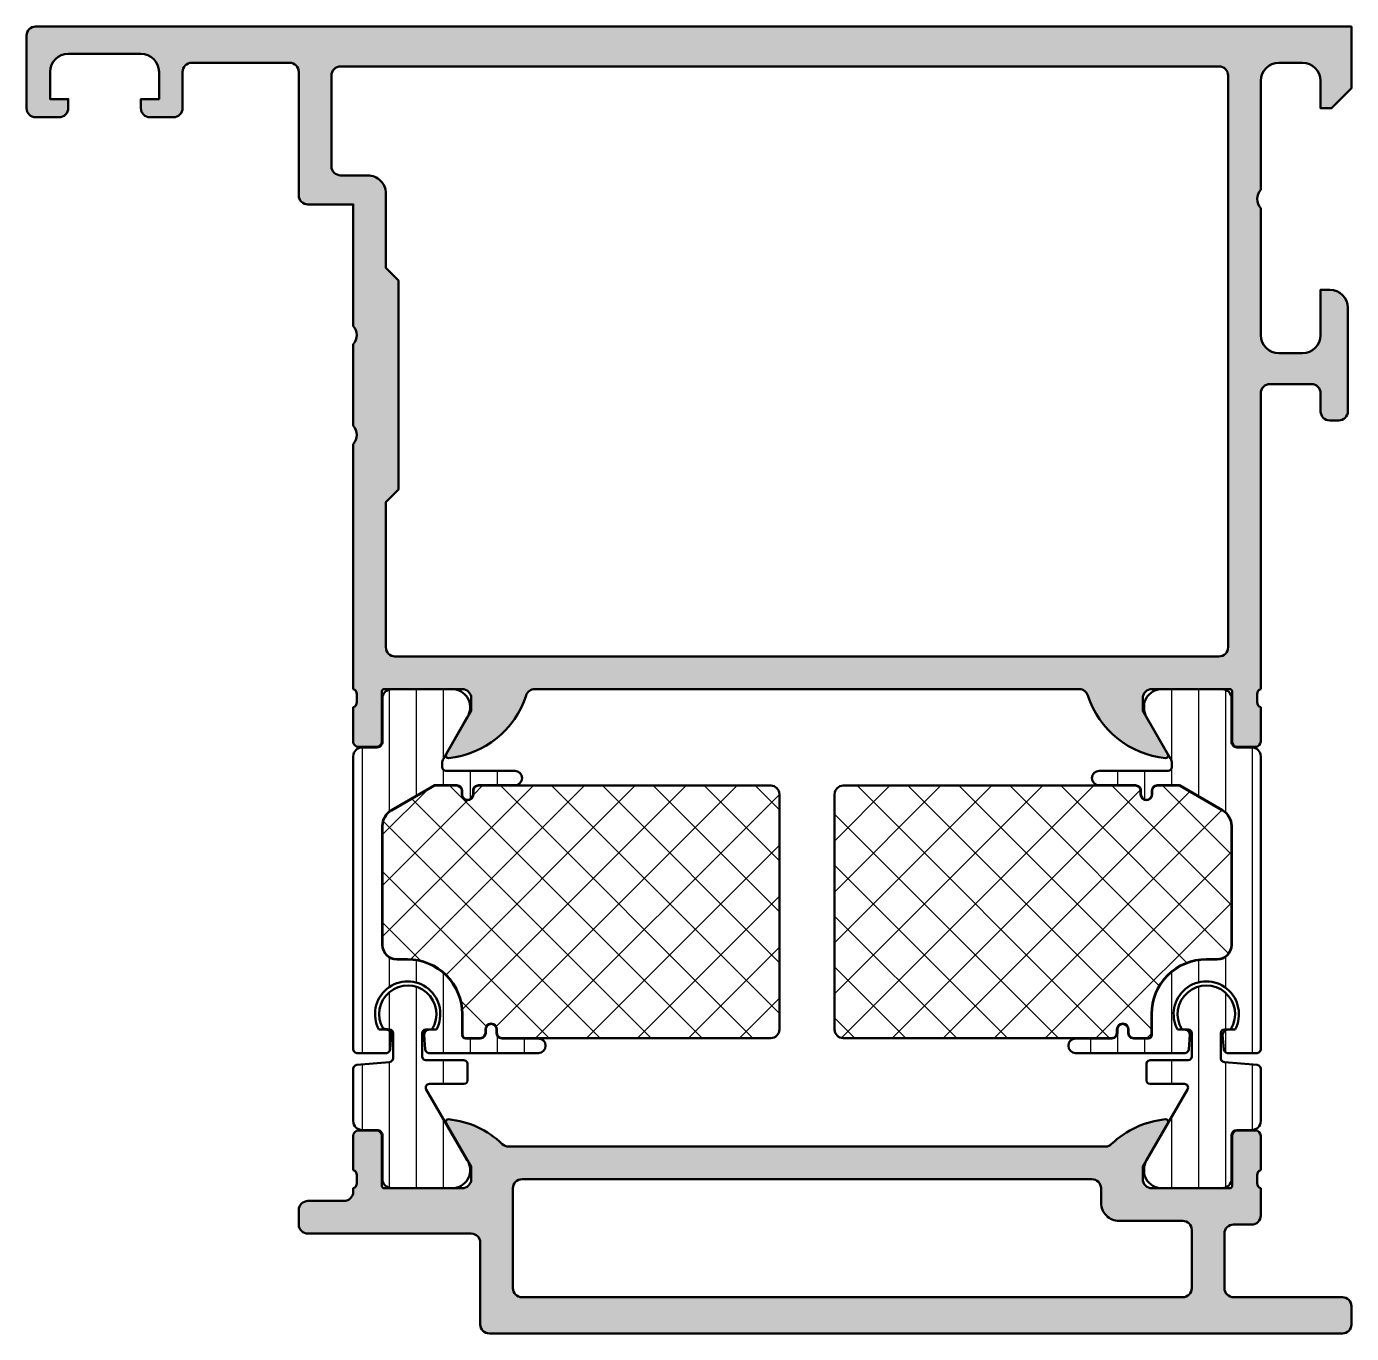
# Model space of a CAD drawing. Extents: x -20 to 53, y 3 to 75.
import ezdxf

# ---------------------------------------------------------------- set-up
doc = ezdxf.new("R2010")
doc.units = 0
for name, color, linetype, lineweight in [('0S-Alu contour', 7, 'Continuous', 50), ('0S-Alu hatch', 252, 'Continuous', 25), ('0S-Plastic contour', 254, 'Continuous', 50), ('0S-Plastic hatch', 253, 'Continuous', 25), ('0S-PT contour', 91, 'Continuous', 50), ('0S-PT hatch', 103, 'Continuous', 25)]:
    doc.layers.add(name, color=color, linetype=linetype, lineweight=lineweight)
pattern_1 = [(135, (0, 0), (-1.403165018917055, -1.403165018917055), []), (225, (0, 0), (1.403165018917055, -1.403165018917055), [])]
pattern_2 = [(90, (0, 0), (-1.4859, 0), [])]

# ---------------------------------------------------------------- blocks, each defined once
blk = doc.blocks.new('397860__693A5978_6328_4EBD_B97D_7BF5B4952099_')
at = {"layer": '0S-Alu hatch'}
h = blk.add_hatch(color=256, dxfattribs=at)
edge = h.paths.add_edge_path()
edge.add_arc((-5.503741250692606, 72.50209720147319), 0.4999935217703459, 359.9992576390278, 450.0003052271058)
edge.add_line((-5.503743914267076, 73.00209072323645), (-10.90374925484325, 73.00209072323645))
edge.add_arc((-10.90373989885446, 72.50208136724754), 0.5000093560764267, 90.00107209728017, 179.9989279030006)
edge.add_line((-11.40374925484335, 72.50209072323388), (-11.40374925484336, 70.50209072323648))
edge.add_ellipse((-11.90374689546949, 70.50208836386258), major_axis=(-0.4999976406317006, 0), ratio=1, start_angle=89.99972963438148, end_angle=180.0002703659984, ccw=False)
edge.add_line((-11.90374925484347, 70.00209072323645), (-13.20375230660117, 70.00209072323645))
edge.add_ellipse((-13.20375195978344, 70.50209107005418), major_axis=(-0.5000003468178487, 0), ratio=1, start_angle=3.975322658789082e-05, end_angle=89.99996025764278, ccw=False)
edge.add_line((-13.70375230660117, 70.50209072314159), (-13.70375230660117, 71.00209072323645))
edge.add_line((-13.70375230660117, 71.00209072323645), (-12.70375230660117, 71.00209072323645))
edge.add_line((-12.70375230660117, 71.00209072323645), (-12.70375230660106, 72.50209072323648))
edge.add_arc((-13.7037625981349, 72.5020804317026), 1.000010291586797, 0.0005896560352579, 89.99941034460821)
edge.add_line((-13.70375230660094, 73.50209072323645), (-17.70375230660083, 73.50209072323645))
edge.add_arc((-17.70370331089474, 72.50204172753001), 1.000048996906666, 90.00280710963492, 179.9971928904054)
edge.add_line((-18.70375230660117, 72.50209072323538), (-18.70375230660117, 71.00209072323645))
edge.add_line((-18.70375230660117, 71.00209072323645), (-17.70375230660117, 71.00209072323645))
edge.add_line((-17.70375230660117, 71.00209072323645), (-17.70375230660117, 70.50209072323631))
edge.add_ellipse((-18.20373432055201, 70.50207273750333), major_axis=(-0.4999820142743327, 0), ratio=1, start_angle=89.9996874677837, end_angle=180.0020610873894, ccw=False)
edge.add_line((-18.203737047812, 70.00209072323644), (-19.50375535835921, 70.00209072323642))
edge.add_ellipse((-19.50374208934351, 70.50210399225189), major_axis=(-0.5000132691915307, 0), ratio=1, start_angle=0.0015204766631882194, end_angle=89.99847952315508, ccw=False)
edge.add_line((-20.00375535835899, 70.50209072323779), (-20.00375535835899, 74.50209072323634))
edge.add_ellipse((-19.50372646137727, 74.5020618262547), major_axis=(-0.500028897816705, 0), ratio=1, start_angle=270.0033111588045, end_angle=359.9966888411355, ccw=False)
edge.add_line((-19.50375535835887, 75.00209072323644), (52.99624464164101, 75.00209072323648))
edge.add_line((52.99624464164101, 75.00209072323648), (52.99624464164089, 71.60208919735732))
edge.add_line((52.99624464164089, 71.60208919735732), (51.89624616751991, 70.50209072323645))
edge.add_line((51.89624616751991, 70.50209072323645), (51.29624769339883, 70.50209072323645))
edge.add_line((51.29624769339883, 70.50209072323645), (51.29624769339883, 72.00209072323665))
edge.add_arc((50.2962276643605, 72.00207069419812), 1.000020029238902, 0.0011475569006895, 89.99885244361438)
edge.add_line((50.29624769339894, 73.00209072323645), (48.99624464164102, 73.00209072323645))
edge.add_arc((48.99626292738979, 72.00208006699259), 1.000010656411027, 90.00104768506584, 179.999389447966)
edge.add_line((47.99625227103554, 72.0020907232494), (47.99625227103554, 66.00209072323645))
edge.add_arc((48.52122800812884, 65.50209077584765), 0.7249823942175818, 136.3958616163897, 223.6041383836229)
edge.add_line((47.99625227103565, 65.00209082845873), (47.99624464164101, 58.00209072323635))
edge.add_arc((48.99625562055053, 58.00210170214596), 1.000010978969782, 180.0006290382667, 269.9993709617208)
edge.add_line((48.9962446416409, 57.00209072323644), (50.29624769339882, 57.00209072323644))
edge.add_arc((50.29624575329155, 58.00209266334371), 1.000001940109149, 270.0001111597426, 359.9998888388024)
edge.add_line((51.29624769339883, 58.00209072321105), (51.29624769339883, 60.50209072323644))
edge.add_line((51.29624769339883, 60.50209072323644), (51.79624769339882, 60.50209072323644))
edge.add_ellipse((51.79623217921335, 59.50207520905109), major_axis=(-1.000015514305692, 0), ratio=1, start_angle=180.0008888833385, end_angle=269.9991111164403, ccw=False)
edge.add_line((52.79624769339871, 59.50209072323271), (52.79624769339882, 53.80208614559967))
edge.add_ellipse((52.29623637212726, 53.80209746687128), major_axis=(-0.5000113213997329, 0), ratio=1, start_angle=90.0012972927845, end_angle=179.9987027073094, ccw=False)
edge.add_line((52.29624769339882, 53.30208614559971), (51.79624769339894, 53.30208614559972))
edge.add_ellipse((51.79625447909794, 53.80209293129883), major_axis=(-0.5000067857451588, 0), ratio=1, start_angle=0.0007775731472179359, end_angle=89.99922242672528, ccw=False)
edge.add_line((51.29624769339883, 53.80208614560095), (51.29624769339883, 54.80208614559984))
edge.add_arc((50.7962519678754, 54.80209042007629), 0.4999957255416979, 359.999510176435, 450.0004898231098)
edge.add_line((50.79624769339893, 55.30208614559972), (48.49624464164101, 55.30208614559972))
edge.add_arc((48.4962429152293, 54.80208787201154), 0.4999982735911635, 89.99980216710749, 180.0001978324529)
edge.add_line((47.99624464164112, 54.80208614560367), (47.99625227103554, 38.50209072323656))
edge.add_arc((48.07508871757871, 38.23457013124342), 0.2788950563274822, 106.4198764195151, 181.164589374126)
edge.add_line((47.79625127103561, 38.22890172324491), (47.79625127103561, 37.77530772324507))
edge.add_arc((48.07511936667864, 37.76964706376789), 0.278925541737011, 178.8371299270865, 253.575405444629)
edge.add_line((47.99625227103542, 37.5021037232451), (47.99625227103542, 35.62209272323647))
edge.add_ellipse((47.69625227103545, 35.62209272323647), major_axis=(-0.2999999999999829, 0), ratio=1, start_angle=90.00000000000551, end_angle=180, ccw=False)
edge.add_line((47.69625227103547, 35.32209272323649), (46.71627795199272, 35.32209272323649))
edge.add_ellipse((46.71627795199287, 35.62209272323648), major_axis=(-0.29999999999999, 0), ratio=1, start_angle=0, end_angle=89.99999999997152, ccw=False)
edge.add_line((46.41627795199288, 35.62209272323649), (46.41627795199276, 38.38209072323655))
edge.add_arc((46.29627795199287, 38.38209072323655), 0.1199999999998909, 0, 90)
edge.add_line((46.29627795199287, 38.50209072323644), (41.99625227103554, 38.50209072323644))
edge.add_arc((41.99625227103552, 38.00209072323647), 0.4999999999999716, 89.99999999999675, 180)
edge.add_line((41.49625227103554, 38.00209072323647), (41.49625227103554, 37.30209072323662))
edge.add_line((41.49625227103554, 37.30209072323662), (42.87774772865801, 34.90927040020886))
edge.add_ellipse((42.75813248638722, 34.84021050788479), major_axis=(-0.1381197846483726, 0), ratio=1, start_angle=84.37742244913971, end_angle=209.9999999999477, ccw=False)
edge.add_ellipse((43.23447551220994, 39.67869958507894), major_axis=(-4.999999999994809, 0), ratio=1, start_angle=17.748416356051507, end_angle=84.3774224491915, ccw=False)
edge.add_arc((37.99625227103656, 38.00209072323188), 0.5000000000045599, 17.74841635618858, 90.00000000011563)
edge.add_line((37.99625227103554, 38.50209072323644), (7.996244641641013, 38.50209072323644))
edge.add_arc((7.996244641640593, 38.00209072323233), 0.5000000000041142, 89.99999999995195, 162.2515836438934)
edge.add_ellipse((2.75802140046723, 39.67869958507947), major_axis=(-4.999999999995263, 0), ratio=1, start_angle=95.62257755079958, end_angle=162.2515836439394, ccw=False)
edge.add_ellipse((3.234364426289359, 34.84021050788476), major_axis=(-0.1381197846483336, 0), ratio=1, start_angle=-29.999999999997897, end_angle=95.62257755080589, ccw=False)
edge.add_line((3.114749184018663, 34.90927040020892), (4.496244641641013, 37.30209072323637))
edge.add_line((4.496244641641013, 37.30209072323637), (4.496244641641013, 38.00209072323659))
edge.add_arc((3.996244641641183, 38.00209072323659), 0.4999999999998295, 0, 89.99999999999349)
edge.add_line((3.99624464164124, 38.50209072323642), (-0.3037810393164335, 38.50209072323644))
edge.add_arc((-0.3037810393163483, 38.38209072323658), 0.1199999999998624, 90.00000000004071, 180)
edge.add_line((-0.4237810393162107, 38.38209072323658), (-0.423781039316097, 35.62209272323662))
edge.add_ellipse((-0.7237810393162464, 35.62209272323663), major_axis=(-0.3000000000001493, 0), ratio=1, start_angle=89.9999999999938, end_angle=180, ccw=False)
edge.add_line((-0.723781039316279, 35.32209272323649), (-1.703755358358918, 35.32209272323649))
edge.add_ellipse((-1.703755358358937, 35.62209272323654), major_axis=(-0.3000000000000469, 0), ratio=1, start_angle=0, end_angle=90.00000000000352, ccw=False)
edge.add_line((-2.003755358358986, 35.62209272323654), (-2.003755358358986, 37.50210372324471))
edge.add_arc((-2.082622454002326, 37.76964706376771), 0.2789255417372539, 286.4245945553852, 361.1628700729254)
edge.add_line((-1.803754358359057, 37.77530772324496), (-1.80375435835883, 38.228901723245))
edge.add_arc((-2.082591804901852, 38.23457013124342), 0.2788950563274105, 358.8354106258912, 433.580123580494)
edge.add_line((-2.003755358358751, 38.5020907232365), (-2.003755358358986, 52.00208500119054))
edge.add_arc((-2.528731115791231, 52.50208496795084), 0.7249824223054384, 316.3958616163794, 403.604138383608)
edge.add_line((-2.003755358358875, 53.00208493471103), (-2.003752423974148, 57.50209382075177))
edge.add_arc((-2.528723933972514, 58.00209039500496), 0.7249770069284202, 316.3958242546818, 403.6041010219092)
edge.add_line((-2.003751771894302, 58.50208628460588), (-2.00374894968597, 65.2021220037504))
edge.add_line((-2.00374894968597, 65.2021220037504), (-4.503755358358759, 65.20211437435952))
edge.add_ellipse((-4.503759140129661, 65.70210296331013), major_axis=(-0.4999885889649025, 0), ratio=1, start_angle=-0.0013076401178864216, end_angle=90.00043336891389, ccw=False)
edge.add_line((-5.003747728964341, 65.70211437436), (-5.003747728964228, 72.50209072323553))
edge = h.paths.add_edge_path()
edge.add_line((45.69624921927796, 72.80208614559976), (-2.703752306601174, 72.80208614559976))
edge.add_arc((-2.703750866134292, 72.30209233449118), 0.4999938111106561, 90.00016506738886, 180.0007092043351)
edge.add_line((-3.203744677206645, 72.3020861455969), (-3.203744677206643, 67.30210806853006))
edge.add_arc((-2.703754135810001, 67.30210491566231), 0.4999905414065825, 179.9996387013923, 270.0010838966093)
edge.add_line((-2.703744677206643, 66.8021143743452), (-1.203744677206415, 66.80211437434517))
edge.add_ellipse((-1.203742630042853, 65.80211642150906), major_axis=(-0.9999979528381922, 0), ratio=1, start_angle=179.9998827062909, end_angle=270.0001172940722, ccw=False)
edge.add_line((-0.2037446772067568, 65.80211437435183), (-0.2037477944741539, 61.70224020255119))
edge.add_line((-0.2037477944741539, 61.70224020255119), (0.4962446416410132, 61.00224776643553))
edge.add_line((0.4962446416410132, 61.00224776643553), (0.4962446416411268, 49.50209072323667))
edge.add_line((0.4962446416411268, 49.50209072323667), (-0.2037523066011744, 48.80209377499419))
edge.add_line((-0.2037523066011744, 48.80209377499419), (-0.2037523066011744, 40.80209377499434))
edge.add_arc((0.2962630260313617, 40.80210910762679), 0.5000153328676185, 180.0017569363093, 269.9982430636502)
edge.add_line((0.2962476933991666, 40.30209377499425), (45.69624921927784, 40.30209377499425))
edge.add_arc((45.69624615943609, 40.80209683483589), 0.5000030598510012, 270.0003506298918, 359.9996493712644)
edge.add_line((46.19624921927772, 40.80209377500422), (46.19624921927773, 72.3020861455997))
edge.add_arc((45.69624615943619, 72.30208308575823), 0.5000030598508876, 0.0003506287356427, 89.99964937010814)
at = {"layer": '0S-Alu contour', "color": 7}
for points in [[(-20.00375535835899, 70.50209072323779), (-20.00375535835899, 74.50209072323634)], [(-19.50375535835887, 75.00209072323644), (52.99624464164101, 75.00209072323648), (52.99624464164089, 71.60208919735732), (51.89624616751991, 70.50209072323645), (51.29624769339883, 70.50209072323645), (51.29624769339883, 72.00209072323665)], [(-13.70375230660094, 73.50209072323645), (-17.70375230660083, 73.50209072323645)], [(-5.503743914267076, 73.00209072323645), (-10.90374925484325, 73.00209072323645)], [(50.29624769339894, 73.00209072323645), (48.99624464164102, 73.00209072323645)], [(-18.70375230660117, 72.50209072323538), (-18.70375230660117, 71.00209072323645), (-17.70375230660117, 71.00209072323645), (-17.70375230660117, 70.50209072323631)], [(-13.70375230660117, 70.50209072314159), (-13.70375230660117, 71.00209072323645), (-12.70375230660117, 71.00209072323645), (-12.70375230660106, 72.50209072323648)], [(-11.40374925484335, 72.50209072323388), (-11.40374925484336, 70.50209072323648)], [(-5.003747728964341, 65.70211437436), (-5.003747728964228, 72.50209072323553)], [(-3.203744677206645, 72.3020861455969), (-3.203744677206643, 67.30210806853006)], [(45.69624921927796, 72.80208614559976), (-2.703752306601174, 72.80208614559976)], [(46.19624921927772, 40.80209377500422), (46.19624921927773, 72.3020861455997)], [(47.99625227103554, 72.0020907232494), (47.99625227103554, 66.00209072323645)], [(-18.203737047812, 70.00209072323644), (-19.50375535835921, 70.00209072323642)], [(-11.90374925484347, 70.00209072323645), (-13.20375230660117, 70.00209072323645)], [(-2.703744677206643, 66.8021143743452), (-1.203744677206415, 66.80211437434517)], [(-0.2037446772067568, 65.80211437435183), (-0.2037477944741539, 61.70224020255119), (0.4962446416410132, 61.00224776643553), (0.4962446416411268, 49.50209072323667), (-0.2037523066011744, 48.80209377499419), (-0.2037523066011744, 40.80209377499434)], [(-2.003751771894302, 58.50208628460588), (-2.00374894968597, 65.2021220037504), (-4.503755358358759, 65.20211437435952)], [(47.99625227103565, 65.00209082845873), (47.99624464164101, 58.00209072323635)], [(51.29624769339883, 58.00209072321105), (51.29624769339883, 60.50209072323644), (51.79624769339882, 60.50209072323644)], [(52.79624769339871, 59.50209072323271), (52.79624769339882, 53.80208614559967)], [(-2.003755358358875, 53.00208493471103), (-2.003752423974148, 57.50209382075177)], [(48.9962446416409, 57.00209072323644), (50.29624769339882, 57.00209072323644)], [(47.99624464164112, 54.80208614560367), (47.99625227103554, 38.50209072323656)], [(50.79624769339893, 55.30208614559972), (48.49624464164101, 55.30208614559972)], [(51.29624769339883, 53.80208614560095), (51.29624769339883, 54.80208614559984)], [(52.29624769339882, 53.30208614559971), (51.79624769339894, 53.30208614559972)], [(-2.003755358358751, 38.5020907232365), (-2.003755358358986, 52.00208500119054)], [(0.2962476933991666, 40.30209377499425), (45.69624921927784, 40.30209377499425)], [(-1.803754358359057, 37.77530772324496), (-1.80375435835883, 38.228901723245)], [(-0.4237810393162107, 38.38209072323658), (-0.423781039316097, 35.62209272323662)], [(3.99624464164124, 38.50209072323642), (-0.3037810393164335, 38.50209072323644)], [(3.114749184018663, 34.90927040020892), (4.496244641641013, 37.30209072323637), (4.496244641641013, 38.00209072323659)], [(37.99625227103554, 38.50209072323644), (7.996244641641013, 38.50209072323644)], [(41.49625227103554, 38.00209072323647), (41.49625227103554, 37.30209072323662), (42.87774772865801, 34.90927040020886)], [(46.29627795199287, 38.50209072323644), (41.99625227103554, 38.50209072323644)], [(46.41627795199288, 35.62209272323649), (46.41627795199276, 38.38209072323655)], [(47.79625127103561, 38.22890172324491), (47.79625127103561, 37.77530772324507)], [(-2.003755358358986, 35.62209272323654), (-2.003755358358986, 37.50210372324471)], [(47.99625227103542, 37.5021037232451), (47.99625227103542, 35.62209272323647)], [(-0.723781039316279, 35.32209272323649), (-1.703755358358918, 35.32209272323649)], [(47.69625227103547, 35.32209272323649), (46.71627795199272, 35.32209272323649)]]:
    blk.add_lwpolyline(points, dxfattribs=at)
at = {"layer": '0S-Alu contour', "color": 7, "extrusion": (0, 0, -1)}
for centre, radius, start, end in [((19.50372646137727, 74.5020618262547), 0.500028897816705, 0.0033111588644838, 89.99668884119552), ((19.50374208934351, 70.50210399225189), 0.5000132691915307, 270.0015204768449, 359.9984795233368), ((18.20373432055201, 70.50207273750333), 0.4999820142743327, 179.9979389126106, 270.0003125322163), ((13.20375195978344, 70.50209107005418), 0.5000003468178487, 270.0000397423572, 359.9999602467734), ((11.90374689546949, 70.50208836386258), 0.4999976406317007, 179.9997296340016, 270.0002703656185), ((1.203742630042853, 65.80211642150906), 0.9999979528381922, 89.99988270592777, 180.0001172937092), ((4.503759140129661, 65.70210296331013), 0.4999885889649026, 269.9995666310861, 0.0013076401179834), ((-51.79623217921335, 59.50207520905109), 1.000015514305692, 90.00088888355968, 179.9991111166615), ((-51.79625447909794, 53.80209293129883), 0.5000067857451588, 270.0007775732747, 359.9992224268528), ((-52.29623637212726, 53.80209746687128), 0.5000113213997329, 180.0012972926907, 269.9987027072155), ((-2.75802140046723, 39.67869958507947), 4.999999999995263, 197.7484163560607, 264.3774224492004), ((-43.23447551220994, 39.67869958507894), 4.999999999994809, 275.6225775508085, 342.2515836439485), ((1.703755358358937, 35.62209272323654), 0.3000000000000469, 269.9999999999965, 0), ((0.7237810393162464, 35.62209272323663), 0.3000000000001494, 180, 270.0000000000062), ((-46.71627795199287, 35.62209272323648), 0.29999999999999, 270.0000000000285, 0), ((-47.69625227103545, 35.62209272323647), 0.2999999999999829, 180, 269.9999999999945), ((-3.234364426289359, 34.84021050788476), 0.1381197846483336, 264.3774224491941, 29.99999999999783), ((-42.75813248638722, 34.84021050788479), 0.1381197846483726, 150.0000000000523, 275.6225775508603)]:
    blk.add_arc(centre, radius, start, end, dxfattribs=at)
at = {"layer": '0S-Alu contour', "color": 7}
for centre, radius, start, end in [((-17.70370331089474, 72.50204172753001), 1.000048996906666, 90.00280710963492, 179.9971928904054), ((-13.7037625981349, 72.5020804317026), 1.000010291586797, 0.0005896560352579, 89.99941034460821), ((-10.90373989885446, 72.50208136724754), 0.5000093560764267, 90.00107209728017, 179.9989279030006), ((-5.503741250692606, 72.50209720147319), 0.4999935217703459, 359.9992576390278, 90.00030522710578), ((48.99626292738979, 72.00208006699259), 1.000010656411027, 90.00104768506584, 179.999389447966), ((50.2962276643605, 72.00207069419812), 1.000020029238902, 0.0011475569006895, 89.99885244361438), ((-2.703750866134292, 72.30209233449118), 0.4999938111106561, 90.00016506738886, 180.0007092043351), ((45.69624615943619, 72.30208308575823), 0.5000030598508876, 0.0003506287356427, 89.99964937010814), ((-2.703754135810001, 67.30210491566231), 0.4999905414065825, 179.9996387013923, 270.0010838966093), ((48.52122800812884, 65.50209077584765), 0.7249823942175818, 136.3958616163897, 223.6041383836229), ((-2.528723933972514, 58.00209039500496), 0.7249770069284202, 316.3958242546818, 43.60410102190921), ((48.99625562055053, 58.00210170214596), 1.000010978969782, 180.0006290382667, 269.9993709617208), ((50.29624575329155, 58.00209266334371), 1.000001940109149, 270.0001111597426, 359.9998888388024), ((48.4962429152293, 54.80208787201154), 0.4999982735911635, 89.99980216710749, 180.0001978324529), ((50.7962519678754, 54.80209042007629), 0.4999957255416979, 359.999510176435, 90.00048982310985), ((-2.528731115791231, 52.50208496795084), 0.7249824223054384, 316.3958616163794, 43.60413838360805), ((0.2962630260313617, 40.80210910762679), 0.5000153328676185, 180.0017569363093, 269.9982430636502), ((45.69624615943609, 40.80209683483589), 0.5000030598510012, 270.0003506298918, 359.9996493712644), ((-2.082591804901852, 38.23457013124342), 0.2788950563274105, 358.8354106258912, 73.580123580494), ((-0.3037810393163483, 38.38209072323658), 0.1199999999998624, 90.00000000004071, 180), ((3.996244641641183, 38.00209072323659), 0.4999999999998295, 0, 89.99999999999349), ((7.996244641640593, 38.00209072323233), 0.5000000000041142, 89.99999999995195, 162.2515836438934), ((37.99625227103656, 38.00209072323188), 0.5000000000045599, 17.74841635618858, 90.00000000011563), ((41.99625227103552, 38.00209072323647), 0.4999999999999716, 89.99999999999675, 180), ((46.29627795199287, 38.38209072323655), 0.1199999999998909, 0, 90), ((48.07508871757871, 38.23457013124342), 0.2788950563274822, 106.4198764195151, 181.164589374126), ((-2.082622454002326, 37.76964706376771), 0.2789255417372539, 286.4245945553852, 1.162870072925404), ((48.07511936667864, 37.76964706376789), 0.278925541737011, 178.8371299270865, 253.575405444629)]:
    blk.add_arc(centre, radius, start, end, dxfattribs=at)
blk = doc.blocks.new('306920__27417CCF_A877_4D36_BD25_CF1ECD90E830_')
at = {"layer": '0S-Alu hatch'}
h = blk.add_hatch(color=256, dxfattribs=at)
edge = h.paths.add_edge_path()
edge.add_line((52.49624464164101, 5.002105982025518), (46.49624464164101, 5.002105982025518))
edge.add_ellipse((46.49624359718509, 5.502104937569601), major_axis=(-0.4999989555451736, 0), ratio=1, start_angle=-0.00011968371831017066, end_angle=90.00011968608231, ccw=False)
edge.add_line((45.99624464164101, 5.502105982004882), (45.99624464164101, 8.50210598202552))
edge.add_ellipse((46.49624359718509, 8.502107026481442), major_axis=(-0.49999895554517, 0), ratio=1, start_angle=-90.0001196860822, end_angle=0.00011968371831017066, ccw=False)
edge.add_line((46.49624464164101, 9.00210598202552), (47.49624464164101, 9.002105982025517))
edge.add_arc((47.49624568609694, 9.50210493756959), 0.4999989555451594, 269.9998803139169, 360.0001196837183)
edge.add_line((47.996244641641, 9.50210598200488), (47.99624464164101, 11.0024187872013))
edge.add_ellipse((48.07508108818404, 11.2699393791944), major_axis=(-0.2788950563274168, 0), ratio=1, start_angle=-1.1645893741010127, end_angle=73.58012358050979, ccw=False)
edge.add_line((47.79624364164101, 11.27560778719279), (47.79624364164101, 11.72920178719278))
edge.add_ellipse((48.07511173728418, 11.73486244666985), major_axis=(-0.2789255417371506, 0), ratio=1, start_angle=-73.57540544464501, end_angle=1.162870072887472, ccw=False)
edge.add_line((47.99624464164101, 12.00240578719279), (47.99624464164101, 13.8824167872013))
edge.add_arc((47.696244641641, 13.8824167872013), 0.3000000000000043, 0, 90)
edge.add_line((47.696244641641, 14.1824167872013), (46.71627032259822, 14.1824167872013))
edge.add_arc((46.71627032259822, 13.8824167872013), 0.300000000000006, 90, 180)
edge.add_line((46.41627032259822, 13.8824167872013), (46.41627032259822, 11.1224187872013))
edge.add_ellipse((46.29627032259821, 11.1224187872013), major_axis=(-0.1200000000000045, 0), ratio=1, start_angle=90, end_angle=180, ccw=False)
edge.add_line((46.29627032259821, 11.0024187872013), (41.99624464164101, 11.0024187872013))
edge.add_ellipse((41.996244641641, 11.50241878720129), major_axis=(-0.4999999999999929, 0), ratio=1, start_angle=0, end_angle=90.0000000000008, ccw=False)
edge.add_line((41.49624464164101, 11.5024187872013), (41.49624464164101, 12.2024187872013))
edge.add_line((41.49624464164101, 12.2024187872013), (42.87774009926337, 14.59523911022885))
edge.add_arc((42.75812485699271, 14.664299002553), 0.1381197846482973, 330.0000000000011, 455.6225775507893)
edge.add_arc((43.23446788281481, 9.825809925353433), 5.000000000000062, 95.62257755079341, 133.6909855768063)
edge.add_ellipse((39.43445999724428, 13.80354377936983), major_axis=(-0.5011295698052508, 0), ratio=1, start_angle=90.00000000000239, end_angle=133.6909855768078, ccw=False)
edge.add_line((39.4344599972443, 13.30241420956458), (6.557249014620211, 13.30241420956458))
edge.add_ellipse((6.557249014620212, 13.80241420956451), major_axis=(-0.4999999999999343, 0), ratio=1, start_angle=46.30901442319538, end_angle=89.99999999999989, ccw=False)
edge.add_arc((2.758021400467178, 9.82549712017757), 5.000000000000149, 46.30901442319363, 84.37742244920653)
edge.add_arc((3.23436442628931, 14.66398619737722), 0.1381197846482986, 84.37742244921661, 209.9999999999986)
edge.add_line((3.114749184018646, 14.59492630505308), (4.49624464164102, 12.20210598202551))
edge.add_line((4.49624464164102, 12.20210598202551), (4.496244641641006, 11.50210598202552))
edge.add_ellipse((3.996244641640998, 11.50210598202552), major_axis=(-0.500000000000008, 0), ratio=1, start_angle=90.00000000000011, end_angle=180, ccw=False)
edge.add_line((3.996244641640998, 11.00210598202552), (-0.3037810393161848, 11.00210598202552))
edge.add_ellipse((-0.3037810393161741, 11.1221059820255), major_axis=(-0.1199999999999868, 0), ratio=1, start_angle=0, end_angle=89.99999999999488, ccw=False)
edge.add_line((-0.423781039316161, 11.1221059820255), (-0.4237810393161823, 13.88210398202552))
edge.add_arc((-0.7237810393161724, 13.88210398202552), 0.29999999999999, 0, 90)
edge.add_line((-0.7237810393161724, 14.18210398202551), (-1.703755358358975, 14.18210398202552))
edge.add_arc((-1.703755358358961, 13.88210398202551), 0.3000000000000043, 90.00000000000273, 180)
edge.add_line((-2.003755358358965, 13.88210398202551), (-2.003755358358965, 12.002092982017))
edge.add_ellipse((-2.082622454002126, 11.73454964149406), major_axis=(-0.278925541737142, 0), ratio=1, start_angle=178.8371299271139, end_angle=253.5754054446463, ccw=False)
edge.add_line((-1.803754358358965, 11.728888982017), (-1.803754358358965, 11.275294982017))
edge.add_ellipse((-2.082591804902028, 11.26962657401861), major_axis=(-0.2788950563274506, 0), ratio=1, start_angle=106.41987641949379, end_angle=181.164589374101, ccw=False)
edge.add_line((-2.003755358358972, 11.00210598202548), (-2.003755358358979, 10.80209377499427))
edge.add_ellipse((-2.503758700765204, 10.80209711740049), major_axis=(-0.5000033424173959, 0), ratio=1, start_angle=90.00038300897887, end_angle=179.9996169904432, ccw=False)
edge.add_line((-2.503755358358986, 10.30209377499426), (-4.503755358358986, 10.30209377499427))
edge.add_arc((-4.503756402814914, 9.802094819450186), 0.4999989555451736, 89.99988031391688, 180.0001196837182)
edge.add_line((-5.003755358358997, 9.802093775014894), (-5.003755358358986, 9.002105982025508))
edge.add_arc((-4.5037564028149, 9.002104937569605), 0.4999989555451771, 179.9998803162818, 270.0001196860839)
edge.add_line((-4.503755358358965, 8.502105982025517), (4.49624464164102, 8.502105982025517))
edge.add_ellipse((4.496241059618375, 8.00210240000288), major_axis=(-0.5000035820354702, 0), ratio=1, start_angle=180.000410467164, end_angle=269.99958953338125, ccw=False)
edge.add_line((4.996244641641013, 8.002105982030281), (4.996244641641013, 3.502090723236456))
edge.add_arc((5.496243597185092, 3.502089678780537), 0.49999895554517, 179.9998803162818, 270.0001196860831)
edge.add_line((5.49624464164102, 3.002090723236458), (52.49624464164101, 3.002090723236456))
edge.add_arc((52.49624568609694, 3.50208967878053), 0.4999989555451638, 269.9998803139169, 360.0001196837183)
edge.add_line((52.99624464164101, 3.50209072321582), (52.99624464164101, 4.502105982025518))
edge.add_arc((52.49624568609694, 4.502107026481445), 0.4999989555451629, 359.9998803162817, 450.000119686083)
edge = h.paths.add_edge_path()
edge.add_arc((40.19625522314216, 10.20242173930792), 0.9999983744712178, 179.9999068642908, 270.0000931361658)
edge.add_line((40.19625684867226, 9.202423364838022), (43.69622633109414, 9.202423364838017))
edge.add_ellipse((43.69622737555006, 8.702424409293945), major_axis=(-0.4999989555451629, 0), ratio=1, start_angle=179.9998803162819, end_angle=270.0001196860831, ccw=False)
edge.add_line((44.19622633109414, 8.702423364858657), (44.19622633109414, 5.502105982025513))
edge.add_ellipse((43.69622737555006, 5.502104937569585), major_axis=(-0.4999989555451576, 0), ratio=1, start_angle=89.99988031391689, end_angle=180.0001196837182, ccw=False)
edge.add_line((43.69622633109414, 5.002105982025518), (7.296232434609763, 5.002105982025518))
edge.add_ellipse((7.296231390153849, 5.502104937569605), major_axis=(-0.4999989555451771, 0), ratio=1, start_angle=-0.00011968371831017066, end_angle=90.00011968608152, ccw=False)
edge.add_line((6.796232434609763, 5.502105982004895), (6.796232434609763, 11.0024187872013))
edge.add_ellipse((7.296231549128734, 11.00241967268233), major_axis=(-0.4999991145197552, 0), ratio=1, start_angle=-90.00010146883119, end_angle=0.00010146624748585964, ccw=False)
edge.add_line((7.296232434609763, 11.5024187872013), (38.69625684867227, 11.5024187872013))
edge.add_ellipse((38.69625773415331, 11.00241967268234), major_axis=(-0.499999114519741, 0), ratio=1, start_angle=179.9998985337525, end_angle=270.0001014688329, ccw=False)
edge.add_line((39.19625684867226, 11.00241878722386), (39.19625684867226, 10.20242336483005))
at = {"layer": '0S-Alu contour', "color": 7}
for points in [[(-2.003755358358965, 13.88210398202551), (-2.003755358358965, 12.002092982017)], [(-0.7237810393161724, 14.18210398202551), (-1.703755358358975, 14.18210398202552)], [(-0.423781039316161, 11.1221059820255), (-0.4237810393161823, 13.88210398202552)], [(3.114749184018646, 14.59492630505308), (4.49624464164102, 12.20210598202551), (4.496244641641006, 11.50210598202552)], [(41.49624464164101, 11.5024187872013), (41.49624464164101, 12.2024187872013), (42.87774009926337, 14.59523911022885)], [(46.41627032259822, 13.8824167872013), (46.41627032259822, 11.1224187872013)], [(47.696244641641, 14.1824167872013), (46.71627032259822, 14.1824167872013)], [(47.99624464164101, 12.00240578719279), (47.99624464164101, 13.8824167872013)], [(39.4344599972443, 13.30241420956458), (6.557249014620211, 13.30241420956458)], [(-1.803754358358965, 11.728888982017), (-1.803754358358965, 11.275294982017)], [(47.79624364164101, 11.27560778719279), (47.79624364164101, 11.72920178719278)], [(-2.003755358358972, 11.00210598202548), (-2.003755358358979, 10.80209377499427)], [(3.996244641640998, 11.00210598202552), (-0.3037810393161848, 11.00210598202552)], [(6.796232434609763, 5.502105982004895), (6.796232434609763, 11.0024187872013)], [(7.296232434609763, 11.5024187872013), (38.69625684867227, 11.5024187872013)], [(39.19625684867226, 11.00241878722386), (39.19625684867226, 10.20242336483005)], [(46.29627032259821, 11.0024187872013), (41.99624464164101, 11.0024187872013)], [(47.996244641641, 9.50210598200488), (47.99624464164101, 11.0024187872013)], [(-2.503755358358986, 10.30209377499426), (-4.503755358358986, 10.30209377499427)], [(-5.003755358358997, 9.802093775014894), (-5.003755358358986, 9.002105982025508)], [(40.19625684867226, 9.202423364838022), (43.69622633109414, 9.202423364838017)], [(46.49624464164101, 9.00210598202552), (47.49624464164101, 9.002105982025517)], [(-4.503755358358965, 8.502105982025517), (4.49624464164102, 8.502105982025517)], [(44.19622633109414, 8.702423364858657), (44.19622633109414, 5.502105982025513)], [(45.99624464164101, 5.502105982004882), (45.99624464164101, 8.50210598202552)], [(4.996244641641013, 8.002105982030281), (4.996244641641013, 3.502090723236456)], [(43.69622633109414, 5.002105982025518), (7.296232434609763, 5.002105982025518)], [(52.49624464164101, 5.002105982025518), (46.49624464164101, 5.002105982025518)], [(52.99624464164101, 3.50209072321582), (52.99624464164101, 4.502105982025518)], [(5.49624464164102, 3.002090723236458), (52.49624464164101, 3.002090723236456)]]:
    blk.add_lwpolyline(points, dxfattribs=at)
for centre, radius, start, end in [((3.23436442628931, 14.66398619737722), 0.1381197846482986, 84.37742244921661, 209.9999999999986), ((2.758021400467178, 9.82549712017757), 5.000000000000149, 46.30901442319363, 84.37742244920653), ((43.23446788281481, 9.825809925353433), 5.000000000000062, 95.62257755079341, 133.6909855768063), ((42.75812485699271, 14.664299002553), 0.1381197846482973, 330.0000000000011, 95.6225775507894), ((-1.703755358358961, 13.88210398202551), 0.3000000000000043, 90.00000000000273, 180), ((-0.7237810393161724, 13.88210398202552), 0.29999999999999, 0, 90), ((46.71627032259822, 13.8824167872013), 0.300000000000006, 90, 180), ((47.696244641641, 13.8824167872013), 0.3000000000000043, 0, 90), ((-4.503756402814914, 9.802094819450186), 0.4999989555451736, 89.99988031391688, 180.0001196837182), ((40.19625522314216, 10.20242173930792), 0.9999983744712178, 179.9999068642908, 270.0000931361658), ((47.49624568609694, 9.50210493756959), 0.4999989555451594, 269.9998803139169, 0.0001196837182179), ((-4.5037564028149, 9.002104937569605), 0.4999989555451771, 179.9998803162818, 270.0001196860839), ((52.49624568609694, 4.502107026481445), 0.4999989555451629, 359.9998803162817, 90.00011968608315), ((5.496243597185092, 3.502089678780537), 0.49999895554517, 179.9998803162818, 270.0001196860831), ((52.49624568609694, 3.50208967878053), 0.4999989555451638, 269.9998803139169, 0.0001196837182179)]:
    blk.add_arc(centre, radius, start, end, dxfattribs=at)
at = {"layer": '0S-Alu contour', "color": 7, "extrusion": (0, 0, -1)}
for centre, radius, start, end in [((-6.557249014620212, 13.80241420956451), 0.4999999999999343, 270.0000000000001, 313.6909855768046), ((-39.43445999724428, 13.80354377936983), 0.5011295698052508, 226.3090144231922, 269.9999999999976), ((2.082622454002126, 11.73454964149406), 0.278925541737142, 106.4245945553537, 181.1628700728862), ((-48.07511173728418, 11.73486244666985), 0.2789255417371506, 358.8371299271125, 73.57540544464504), ((2.082591804902028, 11.26962657401861), 0.2788950563274506, 178.835410625899, 253.5801235805062), ((0.3037810393161741, 11.1221059820255), 0.1199999999999868, 270.0000000000051, 0), ((-3.996244641640998, 11.50210598202552), 0.500000000000008, 180, 269.9999999999999), ((-7.296231549128734, 11.00241967268233), 0.4999991145197552, 359.9998985337525, 90.00010146883129), ((-38.69625773415331, 11.00241967268234), 0.499999114519741, 89.99989853116709, 180.0001014662475), ((-41.996244641641, 11.50241878720129), 0.4999999999999929, 269.9999999999992, 0), ((-46.29627032259821, 11.1224187872013), 0.1200000000000045, 180, 270), ((-48.07508108818404, 11.2699393791944), 0.2788950563274168, 286.4198764194902, 1.164589374100992), ((2.503758700765204, 10.80209711740049), 0.5000033424173959, 180.0003830095569, 269.9996169910211), ((-43.69622737555006, 8.702424409293945), 0.4999989555451629, 89.99988031391688, 180.0001196837182), ((-46.49624359718509, 8.502107026481442), 0.49999895554517, 359.9998803162817, 90.00011968608231), ((-4.496241059618375, 8.00210240000288), 0.5000035820354702, 90.00041046661873, 179.999589532836), ((-7.296231390153849, 5.502104937569605), 0.4999989555451771, 269.9998803139185, 0.0001196837182179), ((-43.69622737555006, 5.502104937569585), 0.4999989555451576, 179.9998803162818, 270.0001196860831), ((-46.49624359718509, 5.502104937569601), 0.4999989555451736, 269.9998803139177, 0.0001196837182179)]:
    blk.add_arc(centre, radius, start, end, dxfattribs=at)
blk = doc.blocks.new('396910__8FA9A5CB_F80B_4044_8B09_C9B00BAB6055_')
at = {"layer": '0S-PT hatch'}
h = blk.add_hatch(dxfattribs=at)
h.set_pattern_fill('ANSI37', color=256, scale=0.625, angle=90, style=0)
h.set_pattern_definition(pattern_1)
edge = h.paths.add_edge_path()
edge.add_line((20.99565113373633, 33.18209072323842), (4.896252270938106, 33.18209072323842))
edge.add_arc((4.896252270938099, 32.90209072333631), 0.2799999999021097, 89.99999999999856, 180)
edge.add_line((4.616252271035989, 32.90209072333631), (4.616252271035989, 32.7020907233364))
edge.add_ellipse((4.296252271035989, 32.70209072333642), major_axis=(-0.3200000000000003, 0), ratio=1, start_angle=0, end_angle=180, ccw=False)
edge.add_line((3.976252271035988, 32.70209072333642), (3.976252271036017, 32.90209072333631))
edge.add_arc((3.696252271036044, 32.90209072333635), 0.2799999999999727, 0, 90)
edge.add_line((3.696252271036044, 33.18209072333632), (2.475377864506924, 33.18209072333632))
edge.add_line((2.475377864506924, 33.18209072333632), (0.1063851993371543, 31.81463146013375))
edge.add_arc((0.5961965582974074, 30.96589785764758), 0.9799305563945042, 119.9896087721411, 180.0036628624799)
edge.add_line((-0.3837339960946488, 30.96583521165698), (-0.3837492548677943, 24.40210248029476))
edge.add_arc((0.3954476598134917, 24.40126136391599), 0.7791973686593135, 179.9381511926469, 270.0585303141739)
edge.add_line((0.3962436461714132, 23.62206440182532), (0.9962522710360558, 23.62206440182532))
edge.add_ellipse((0.9963197629558534, 20.60213189374008), major_axis=(-3.019932508839422, 0), ratio=1, start_angle=179.9987109988557, end_angle=270.0012804929066, ccw=False)
edge.add_line((4.016252271031035, 20.60206395337009), (4.016252271036051, 19.45473309571702))
edge.add_line((4.016252271036051, 19.45473309571702), (4.040978363925589, 19.36241859401782))
edge.add_line((4.040978363925589, 19.36241859401782), (4.106609117397951, 19.29681519809171))
edge.add_line((4.106609117397951, 19.29681519809171), (4.198882455998244, 19.27208881588782))
edge.add_line((4.198882455998244, 19.27208881588782), (4.993621094958811, 19.27208881588782))
edge.add_line((4.993621094958811, 19.27208881588782), (5.135895521090233, 19.31018304677062))
edge.add_line((5.135895521090233, 19.31018304677062), (5.238132012993972, 19.41240533324267))
edge.add_line((5.238132012993972, 19.41240533324267), (5.276255322793872, 19.55470919882831))
edge.add_line((5.276255322793872, 19.55470919882831), (5.276255322793872, 19.75208881588782))
edge.add_ellipse((5.596250745157149, 19.75208881588782), major_axis=(-0.3199954223632773, 0), ratio=1, start_angle=180, end_angle=360, ccw=False)
edge.add_line((5.916246167520426, 19.75208881588782), (5.916246167520426, 19.55470919882832))
edge.add_line((5.916246167520426, 19.55470919882832), (5.954369477320327, 19.41240533324266))
edge.add_line((5.954369477320327, 19.41240533324266), (6.056605969224065, 19.31018304677062))
edge.add_line((6.056605969224065, 19.31018304677062), (6.198880231355033, 19.27208885979924))
edge.add_line((6.198880231355033, 19.27208885979924), (20.99565079995887, 19.27233580123395))
edge.add_arc((20.99565096684623, 19.75233596812408), 0.4800001668901614, 269.9999800792956, 359.9999800867478)
edge.add_line((21.47565113373636, 19.75233580129915), (21.47565113373635, 32.7020907232384))
edge.add_arc((20.99565113373633, 32.70209072323841), 0.4800000000000182, 0, 90)
at = {"layer": '0S-PT contour', "color": 7}
for points in [[(3.696252271036044, 33.18209072333632), (2.475377864506924, 33.18209072333632), (0.1063851993371543, 31.81463146013375)], [(3.976252271035988, 32.70209072333642), (3.976252271036017, 32.90209072333631)], [(4.616252271035989, 32.90209072333631), (4.616252271035989, 32.7020907233364)], [(20.99565113373633, 33.18209072323842), (4.896252270938106, 33.18209072323842)], [(21.47565113373636, 19.75233580129915), (21.47565113373635, 32.7020907232384)], [(-0.3837339960946488, 30.96583521165698), (-0.3837492548677943, 24.40210248029476)], [(0.3962436461714132, 23.62206440182532), (0.9962522710360558, 23.62206440182532)], [(4.016252271031035, 20.60206395337009), (4.016252271036051, 19.45473309571702), (4.040978363925589, 19.36241859401782), (4.106609117397951, 19.29681519809171), (4.198882455998244, 19.27208881588782), (4.993621094958811, 19.27208881588782), (5.135895521090233, 19.31018304677062), (5.238132012993972, 19.41240533324267), (5.276255322793872, 19.55470919882831), (5.276255322793872, 19.75208881588782)], [(5.916246167520426, 19.75208881588782), (5.916246167520426, 19.55470919882832), (5.954369477320327, 19.41240533324266), (6.056605969224065, 19.31018304677062), (6.198880231355033, 19.27208885979924), (20.99565079995887, 19.27233580123395)]]:
    blk.add_lwpolyline(points, dxfattribs=at)
for centre, radius, start, end in [((3.696252271036044, 32.90209072333635), 0.2799999999999727, 0, 90), ((4.896252270938099, 32.90209072333631), 0.2799999999021097, 89.99999999999856, 180), ((20.99565113373633, 32.70209072323841), 0.4800000000000182, 0, 90), ((0.5961965582974074, 30.96589785764758), 0.9799305563945042, 119.9896087721411, 180.0036628624799), ((0.3954476598134917, 24.40126136391599), 0.7791973686593135, 179.9381511926469, 270.0585303141739), ((20.99565096684623, 19.75233596812408), 0.4800001668901614, 269.9999800792956, 359.9999800867478)]:
    blk.add_arc(centre, radius, start, end, dxfattribs=at)
at = {"layer": '0S-PT contour', "color": 7, "extrusion": (0, 0, -1)}
for centre, radius, start, end in [((-4.296252271035989, 32.70209072333642), 0.3200000000000003, 180, 0), ((-0.9963197629558534, 20.60213189374008), 3.019932508839422, 89.99871950709341, 180.0012890011443), ((-5.596250745157149, 19.75208881588782), 0.3199954223632773, 0, 180)]:
    blk.add_arc(centre, radius, start, end, dxfattribs=at)
blk = doc.blocks.new('396910__51DC29C6_E402_4CF8_9C3F_6D43BC1DF45C_')
at = {"layer": '0S-PT hatch'}
h = blk.add_hatch(dxfattribs=at)
h.set_pattern_fill('ANSI37', color=256, scale=0.625, angle=90, style=0)
h.set_pattern_definition(pattern_1)
edge = h.paths.add_edge_path()
edge.add_line((41.0962446417389, 33.18209072323842), (24.99684577894068, 33.18209072323842))
edge.add_arc((24.99684577894068, 32.70209072323841), 0.4800000000000182, 90, 180)
edge.add_line((24.51684577894067, 32.70209072323841), (24.51684577894067, 19.75233580123674))
edge.add_arc((24.99684594583079, 19.75233596812408), 0.4800001668901649, 180.0000199132522, 270.0000199207027)
edge.add_line((24.99684611271813, 19.27233580123394), (39.79361668132198, 19.27208885979924))
edge.add_line((39.79361668132198, 19.27208885979924), (39.93589094345295, 19.31018304677062))
edge.add_line((39.93589094345295, 19.31018304677062), (40.03812743535668, 19.41240533324266))
edge.add_line((40.03812743535668, 19.41240533324266), (40.07625074515658, 19.55470919882832))
edge.add_line((40.07625074515658, 19.55470919882832), (40.07625074515658, 19.75208881588782))
edge.add_ellipse((40.39624616751986, 19.75208881588782), major_axis=(-0.3199954223632773, 0), ratio=1, start_angle=180, end_angle=360, ccw=False)
edge.add_line((40.71624158988313, 19.75208881588782), (40.71624158988313, 19.55470919882831))
edge.add_line((40.71624158988313, 19.55470919882831), (40.75436489968303, 19.41240533324267))
edge.add_line((40.75436489968303, 19.41240533324267), (40.85660139158678, 19.31018304677062))
edge.add_line((40.85660139158678, 19.31018304677062), (40.99887581771819, 19.27208881588782))
edge.add_line((40.99887581771819, 19.27208881588782), (41.79361445667876, 19.27208881588782))
edge.add_line((41.79361445667876, 19.27208881588782), (41.88588779527906, 19.29681519809171))
edge.add_line((41.88588779527906, 19.29681519809171), (41.95151854875142, 19.36241859401782))
edge.add_line((41.95151854875142, 19.36241859401782), (41.97624464164095, 19.45473309571702))
edge.add_line((41.97624464164095, 19.45473309571702), (41.97624464164597, 20.60206395336399))
edge.add_ellipse((44.99617714972116, 20.60213189374008), major_axis=(-3.019932508839431, 0), ratio=1, start_angle=-90.00128049290629, end_angle=0.0012890017098925455, ccw=False)
edge.add_line((44.99624464164095, 23.62206440182532), (45.5962532665056, 23.62206440182532))
edge.add_arc((45.59704925286351, 24.40126136391599), 0.779197368659321, 269.9414696858266, 360.0618488073589)
edge.add_line((46.37624616754481, 24.40210248029479), (46.37623090877165, 30.96583521165556))
edge.add_arc((45.39630035437959, 30.96589785764758), 0.9799305563945176, 359.9963371375201, 420.0103912278583)
edge.add_line((45.88611171333986, 31.81463146013376), (43.51711904817008, 33.18209072333632))
edge.add_line((43.51711904817008, 33.18209072333632), (42.29624464164096, 33.18209072333632))
edge.add_arc((42.29624464164096, 32.90209072333635), 0.2799999999999727, 90, 180)
edge.add_line((42.01624464164099, 32.90209072333635), (42.01624464164102, 32.70209072333646))
edge.add_ellipse((41.69624464164102, 32.70209072333642), major_axis=(-0.3200000000000003, 0), ratio=1, start_angle=0, end_angle=180, ccw=False)
edge.add_line((41.37624464164102, 32.70209072333642), (41.37624464164102, 32.90209072333631))
edge.add_arc((41.09624464173892, 32.90209072333631), 0.2799999999021168, 0, 90.00000000000291)
at = {"layer": '0S-PT contour', "color": 7}
for points in [[(41.0962446417389, 33.18209072323842), (24.99684577894068, 33.18209072323842)], [(41.37624464164102, 32.70209072333642), (41.37624464164102, 32.90209072333631)], [(42.01624464164099, 32.90209072333635), (42.01624464164102, 32.70209072333646)], [(45.88611171333986, 31.81463146013376), (43.51711904817008, 33.18209072333632), (42.29624464164096, 33.18209072333632)], [(24.51684577894067, 32.70209072323841), (24.51684577894067, 19.75233580123674)], [(46.37624616754481, 24.40210248029479), (46.37623090877165, 30.96583521165556)], [(44.99624464164095, 23.62206440182532), (45.5962532665056, 23.62206440182532)], [(40.71624158988313, 19.75208881588782), (40.71624158988313, 19.55470919882831), (40.75436489968303, 19.41240533324267), (40.85660139158678, 19.31018304677062), (40.99887581771819, 19.27208881588782), (41.79361445667876, 19.27208881588782), (41.88588779527906, 19.29681519809171), (41.95151854875142, 19.36241859401782), (41.97624464164095, 19.45473309571702), (41.97624464164597, 20.60206395336399)], [(24.99684611271813, 19.27233580123394), (39.79361668132198, 19.27208885979924), (39.93589094345295, 19.31018304677062), (40.03812743535668, 19.41240533324266), (40.07625074515658, 19.55470919882832), (40.07625074515658, 19.75208881588782)]]:
    blk.add_lwpolyline(points, dxfattribs=at)
for centre, radius, start, end in [((24.99684577894068, 32.70209072323841), 0.4800000000000182, 90, 180), ((41.09624464173892, 32.90209072333631), 0.2799999999021168, 0, 90.00000000000291), ((42.29624464164096, 32.90209072333635), 0.2799999999999727, 90, 180), ((45.39630035437959, 30.96589785764758), 0.9799305563945176, 359.9963371375201, 60.01039122785837), ((45.59704925286351, 24.40126136391599), 0.779197368659321, 269.9414696858266, 0.0618488073589437), ((24.99684594583079, 19.75233596812408), 0.4800001668901649, 180.0000199132522, 270.0000199207027)]:
    blk.add_arc(centre, radius, start, end, dxfattribs=at)
at = {"layer": '0S-PT contour', "color": 7, "extrusion": (0, 0, -1)}
for centre, radius, start, end in [((-41.69624464164102, 32.70209072333642), 0.3200000000000003, 180, 0), ((-44.99617714972116, 20.60213189374008), 3.019932508839431, 359.9987109982901, 90.00128049290639), ((-40.39624616751986, 19.75208881588782), 0.3199954223632773, 0, 180)]:
    blk.add_arc(centre, radius, start, end, dxfattribs=at)
blk = doc.blocks.new('244459__5BB538A0_580C_46F7_9E3B_BA4E4BCB4867___9A476668_018C_4B6E_9A6C_EDD68B84C708_')
at = {"layer": '0S-Plastic hatch'}
h = blk.add_hatch(dxfattribs=at)
h.set_pattern_fill('ANSI31', color=256, scale=0.4680000000000001, angle=45, style=0)
h.set_pattern_definition(pattern_2)
edge = h.paths.add_edge_path()
edge.add_line((6.896233197549065, 34.00209072333633), (3.096233197549047, 34.00209072333633))
edge.add_ellipse((3.096233197549048, 34.20209072333634), major_axis=(-0.2000000000000099, 0), ratio=1, start_angle=0, end_angle=89.99999999999977, ccw=False)
edge.add_line((2.896233197549037, 34.20209072333634), (2.896233197549037, 34.4168379363873))
edge.add_ellipse((3.396233197549018, 34.41683793638731), major_axis=(-0.4999999999999818, 0), ratio=1, start_angle=330.00004886373495, end_angle=360, ccw=False)
edge.add_line((2.963220282448709, 34.66683756709965), (4.28171469564856, 36.96163772333632))
edge.add_arc((3.440462046657209, 37.50227264861347), 0.9999960709244797, 327.2729839001594, 441.8183919481001)
edge.add_line((3.582772695648565, 38.49209072333632), (0.1062311975488157, 38.49209082892219))
edge.add_arc((0.1062285579237425, 37.99209485148357), 0.4999959774455833, 89.99969751881414, 180.0003024817733)
edge.add_line((-0.393767419514873, 37.99209221185338), (-0.393435469117847, 35.59209382892219))
edge.add_ellipse((-0.6934354691178548, 35.59209382892218), major_axis=(-0.3000000000000078, 0), ratio=1, start_angle=89.99999999999937, end_angle=180, ccw=False)
edge.add_line((-0.6934354691178584, 35.29209382892218), (-1.50376686760071, 35.29209372333632))
edge.add_arc((-1.503766802450904, 34.79209372333632), 0.5000000000000043, 90.00000746561778, 180)
edge.add_line((-2.003766802450908, 34.79209372333632), (-2.003766802450904, 18.65211322995032))
edge.add_line((-2.003766802450904, 18.65211322995032), (-1.976850298544654, 18.55219867916907))
edge.add_line((-1.976850298544654, 18.55219867916907), (-1.903684404989967, 18.47901752682532))
edge.add_line((-1.903684404989967, 18.47901752682532), (-1.803754595419654, 18.45210102291907))
edge.add_line((-1.803754595419654, 18.45210102291907), (-0.1737497126071545, 18.45210102291907))
edge.add_line((-0.1737497126071545, 18.45210102291907), (-0.0738351618259046, 18.47901752682532))
edge.add_line((-0.0738351618259046, 18.47901752682532), (-0.000669268271217, 18.55219867916907))
edge.add_line((-0.000669268271217, 18.55219867916907), (0.026247235635033, 18.65211322995032))
edge.add_line((0.026247235635033, 18.65211322995032), (0.0962393010647205, 19.45210102291907))
edge.add_line((0.0962393010647205, 19.45210102291907), (0.0562307561428455, 19.60224750729407))
edge.add_line((0.0562307561428455, 19.60224750729407), (-0.0536325251071546, 19.71211078854407))
edge.add_line((-0.0536325251071546, 19.71211078854407), (-0.221769121786842, 19.75208881588782))
edge.add_line((-0.221769121786842, 19.75208881588782), (-0.590329912802467, 19.75208881588782))
edge.add_ellipse((0.9962331975490955, 20.59859150808094), major_axis=(-1.798262859266857, 0), ratio=1, start_angle=151.918075429822, end_angle=28.081924570178103, ccw=False)
edge.add_line((2.582796307900657, 19.75208881588782), (2.214235516885032, 19.75208881588782))
edge.add_line((2.214235516885032, 19.75208881588782), (2.046098920205345, 19.71211078854407))
edge.add_line((2.046098920205345, 19.71211078854407), (1.936235638955345, 19.60224750729407))
edge.add_line((1.936235638955345, 19.60224750729407), (1.896242352822532, 19.45210102291907))
edge.add_line((1.896242352822532, 19.45210102291907), (1.96623441825222, 18.65211322995032))
edge.add_line((1.96623441825222, 18.65211322995032), (1.993135663369407, 18.55219867916907))
edge.add_line((1.993135663369407, 18.55219867916907), (2.066301556924095, 18.47901752682532))
edge.add_line((2.066301556924095, 18.47901752682532), (2.166231366494407, 18.45210102291907))
edge.add_line((2.166231366494407, 18.45210102291907), (8.19623014579129, 18.45210102291907))
edge.add_arc((8.19623014579129, 18.85209491940345), 0.399993896484375, 270, 450)
edge.add_line((8.19623014579129, 19.25208881588782), (6.19623014579129, 19.25208881588782))
edge.add_line((6.19623014579129, 19.25208881588782), (6.046236249306907, 19.29224994870032))
edge.add_line((6.046236249306907, 19.29224994870032), (5.936418744424095, 19.40205219479407))
edge.add_line((5.936418744424095, 19.40205219479407), (5.89622709403347, 19.55207660885658))
edge.add_line((5.89622709403347, 19.55207660885658), (5.89622709403347, 19.75208881588782))
edge.add_arc((5.596231671670189, 19.75208881588782), 0.2999954223632812, 0, 180)
edge.add_line((5.296236249306907, 19.75208881588782), (5.296236249306907, 19.55207660885657))
edge.add_line((5.296236249306907, 19.55207660885657), (5.256044598916282, 19.40205219479407))
edge.add_line((5.256044598916282, 19.40205219479407), (5.14622709403347, 19.29224994870032))
edge.add_line((5.14622709403347, 19.29224994870032), (4.996233197549095, 19.25208881588782))
edge.add_line((4.996233197549095, 19.25208881588782), (4.196230145791282, 19.25208881588782))
edge.add_line((4.196230145791282, 19.25208881588782), (4.09623930106472, 19.27888324948157))
edge.add_line((4.09623930106472, 19.27888324948157), (4.023027631142845, 19.35206440182532))
edge.add_line((4.023027631142845, 19.35206440182532), (3.996233197549095, 19.45210102291907))
edge.add_line((3.996233197549095, 19.45210102291907), (3.996233197549095, 20.60206440182533))
edge.add_arc((0.9963004652407363, 20.60213166951696), 2.999932733062533, 359.9987152527758, 450.0012847470833)
edge.add_line((0.9962331975490956, 23.60206440182532), (0.3962347234280017, 23.60206440182532))
edge.add_ellipse((0.3954285863265354, 24.40126136391598), major_axis=(-0.7991973686593088, 0), ratio=1, start_angle=-0.061071694723978, end_angle=90.05779331022171, ccw=False)
edge.add_line((-0.4037683283298108, 24.40211322995037), (-0.4037530695407483, 30.96583393307532))
edge.add_ellipse((0.5961774848104325, 30.96589785764758), major_axis=(-0.9999305563944981, 0), ratio=1, start_angle=-60.010337706229905, end_angle=0.003662862579403736, ccw=False)
edge.add_line((0.0963684582742773, 31.83195331465041), (2.470000754895586, 33.20209072333633))
edge.add_line((2.470000754895586, 33.20209072333633), (3.696233197549076, 33.20209072333633))
edge.add_ellipse((3.696233197549065, 32.90209072333633), major_axis=(-0.2999999999999971, 0), ratio=1, start_angle=180, end_angle=269.9999999999979, ccw=False)
edge.add_line((3.996233197549059, 32.90209072333635), (3.996233197549031, 32.70209072333646))
edge.add_arc((4.296233197549028, 32.70209072333642), 0.3000000000000043, 180, 360)
edge.add_line((4.596233197549032, 32.70209072333642), (4.596233197549032, 32.90209072333632))
edge.add_ellipse((4.896233197549021, 32.90209072333632), major_axis=(-0.2999999999999883, 0), ratio=1, start_angle=269.99999999999693, end_angle=360, ccw=False)
edge.add_line((4.896233197549037, 33.20209072333631), (6.896233197549072, 33.20209072333631))
edge.add_arc((6.896233197549065, 33.60209072333632), 0.4000000000000057, 270.000000000001, 450)
at = {"layer": '0S-Plastic contour', "color": 7}
for points in [[(-0.393767419514873, 37.99209221185338), (-0.393435469117847, 35.59209382892219)], [(3.582772695648565, 38.49209072333632), (0.1062311975488157, 38.49209082892219)], [(2.963220282448709, 34.66683756709965), (4.28171469564856, 36.96163772333632)], [(-0.6934354691178584, 35.29209382892218), (-1.50376686760071, 35.29209372333632)], [(-2.003766802450908, 34.79209372333632), (-2.003766802450904, 18.65211322995032), (-1.976850298544654, 18.55219867916907), (-1.903684404989967, 18.47901752682532), (-1.803754595419654, 18.45210102291907), (-0.1737497126071545, 18.45210102291907), (-0.0738351618259046, 18.47901752682532), (-0.000669268271217, 18.55219867916907), (0.026247235635033, 18.65211322995032), (0.0962393010647205, 19.45210102291907), (0.0562307561428455, 19.60224750729407), (-0.0536325251071546, 19.71211078854407), (-0.221769121786842, 19.75208881588782), (-0.590329912802467, 19.75208881588782)], [(2.896233197549037, 34.20209072333634), (2.896233197549037, 34.4168379363873)], [(6.896233197549065, 34.00209072333633), (3.096233197549047, 34.00209072333633)], [(0.0963684582742773, 31.83195331465041), (2.470000754895586, 33.20209072333633), (3.696233197549076, 33.20209072333633)], [(3.996233197549059, 32.90209072333635), (3.996233197549031, 32.70209072333646)], [(4.596233197549032, 32.70209072333642), (4.596233197549032, 32.90209072333632)], [(4.896233197549037, 33.20209072333631), (6.896233197549072, 33.20209072333631)], [(-0.4037683283298108, 24.40211322995037), (-0.4037530695407483, 30.96583393307532)], [(0.9962331975490956, 23.60206440182532), (0.3962347234280017, 23.60206440182532)], [(5.296236249306907, 19.75208881588782), (5.296236249306907, 19.55207660885657), (5.256044598916282, 19.40205219479407), (5.14622709403347, 19.29224994870032), (4.996233197549095, 19.25208881588782), (4.196230145791282, 19.25208881588782), (4.09623930106472, 19.27888324948157), (4.023027631142845, 19.35206440182532), (3.996233197549095, 19.45210102291907), (3.996233197549095, 20.60206440182533)], [(2.582796307900657, 19.75208881588782), (2.214235516885032, 19.75208881588782), (2.046098920205345, 19.71211078854407), (1.936235638955345, 19.60224750729407), (1.896242352822532, 19.45210102291907), (1.96623441825222, 18.65211322995032), (1.993135663369407, 18.55219867916907), (2.066301556924095, 18.47901752682532), (2.166231366494407, 18.45210102291907), (8.19623014579129, 18.45210102291907)], [(8.19623014579129, 19.25208881588782), (6.19623014579129, 19.25208881588782), (6.046236249306907, 19.29224994870032), (5.936418744424095, 19.40205219479407), (5.89622709403347, 19.55207660885658), (5.89622709403347, 19.75208881588782)]]:
    blk.add_lwpolyline(points, dxfattribs=at)
for centre, radius, start, end in [((0.1062285579237425, 37.99209485148357), 0.4999959774455833, 89.99969751881414, 180.0003024817733), ((3.440462046657209, 37.50227264861347), 0.9999960709244797, 327.2729839001594, 81.81839194810017), ((-1.503766802450904, 34.79209372333632), 0.5000000000000043, 90.00000746561778, 180), ((6.896233197549065, 33.60209072333632), 0.4000000000000057, 270.000000000001, 90), ((4.296233197549028, 32.70209072333642), 0.3000000000000043, 180, 0), ((0.9963004652407363, 20.60213166951696), 2.999932733062533, 359.9987152527758, 90.0012847470833), ((5.596231671670189, 19.75208881588782), 0.2999954223632812, 0, 180), ((8.19623014579129, 18.85209491940345), 0.399993896484375, 270, 90)]:
    blk.add_arc(centre, radius, start, end, dxfattribs=at)
at = {"layer": '0S-Plastic contour', "color": 7, "extrusion": (0, 0, -1)}
for centre, radius, start, end in [((0.6934354691178548, 35.59209382892218), 0.3000000000000078, 180, 270.0000000000007), ((-3.396233197549018, 34.41683793638731), 0.4999999999999818, 0, 29.99995113626507), ((-3.096233197549048, 34.20209072333634), 0.2000000000000099, 270.0000000000002, 0), ((-3.696233197549065, 32.90209072333633), 0.2999999999999971, 90.0000000000021, 180), ((-4.896233197549021, 32.90209072333632), 0.2999999999999883, 0, 90.00000000000306), ((-0.5961774848104325, 30.96589785764758), 0.9999305563944981, 359.9963371374206, 60.01033770622999), ((-0.3954285863265354, 24.40126136391598), 0.7991973686593088, 269.9422066897783, 0.0610716947241366), ((-0.9962331975490955, 20.59859150808094), 1.798262859266857, 331.9180754298219, 208.0819245701781)]:
    blk.add_arc(centre, radius, start, end, dxfattribs=at)
blk = doc.blocks.new('244459__1369C052_C0F2_472A_8207_5A0F1D31447C___4253D49D_39AD_441B_B71A_2B94D65D9D76_')
at = {"layer": '0S-Plastic hatch'}
h = blk.add_hatch(dxfattribs=at)
h.set_pattern_fill('ANSI31', color=256, scale=0.4680000000000001, angle=45, style=0)
h.set_pattern_definition(pattern_2)
edge = h.paths.add_edge_path()
edge.add_line((42.896244641641, 34.00209072333633), (39.09624464164098, 34.00209072333633))
edge.add_arc((39.09624464164098, 33.60209072333632), 0.4000000000000057, 90, 270)
edge.add_line((39.09624464164098, 33.20209072333631), (41.09624464164101, 33.20209072333631))
edge.add_ellipse((41.09624464164101, 32.90209072333631), major_axis=(-0.3000000000000043, 0), ratio=1, start_angle=180, end_angle=270.00000000000136, ccw=False)
edge.add_line((41.39624464164102, 32.90209072333631), (41.39624464164102, 32.7020907233364))
edge.add_arc((41.69624464164101, 32.70209072333642), 0.2999999999999971, 180, 360)
edge.add_line((41.99624464164101, 32.70209072333642), (41.99624464164098, 32.90209072333631))
edge.add_ellipse((42.29624464164097, 32.90209072333634), major_axis=(-0.29999999999999, 0), ratio=1, start_angle=270.00000000000136, end_angle=360, ccw=False)
edge.add_line((42.29624464164096, 33.20209072333633), (43.52247708429446, 33.20209072333633))
edge.add_line((43.52247708429446, 33.20209072333633), (45.89610938091577, 31.83195331465041))
edge.add_ellipse((45.39630035437962, 30.96589785764757), major_axis=(-0.999930556394495, 0), ratio=1, start_angle=179.9963371374207, end_angle=240.01033770623042, ccw=False)
edge.add_line((46.3962309087308, 30.96583393307501), (46.39624616751986, 24.40211322995033))
edge.add_ellipse((45.59704925286352, 24.40126136391598), major_axis=(-0.7991973686593049, 0), ratio=1, start_angle=89.94220668977812, end_angle=180.0610716947242, ccw=False)
edge.add_line((45.59624311576205, 23.60206440182532), (44.99624464164095, 23.60206440182532))
edge.add_arc((44.9961773739493, 20.60213166951696), 2.999932733062533, 89.99871525291655, 180.0012847472241)
edge.add_line((41.99624464164094, 20.60206440181795), (41.99624464164095, 19.45210102291907))
edge.add_line((41.99624464164095, 19.45210102291907), (41.9694502080472, 19.35206440182532))
edge.add_line((41.9694502080472, 19.35206440182532), (41.89623853812533, 19.27888324948157))
edge.add_line((41.89623853812533, 19.27888324948157), (41.79624769339876, 19.25208881588782))
edge.add_line((41.79624769339876, 19.25208881588782), (40.99624464164095, 19.25208881588782))
edge.add_line((40.99624464164095, 19.25208881588782), (40.84625074515658, 19.29224994870032))
edge.add_line((40.84625074515658, 19.29224994870032), (40.73643324027377, 19.40205219479407))
edge.add_line((40.73643324027377, 19.40205219479407), (40.69624158988314, 19.55207660885657))
edge.add_line((40.69624158988314, 19.55207660885657), (40.69624158988314, 19.75208881588782))
edge.add_arc((40.39624616751986, 19.75208881588782), 0.2999954223632812, 0, 180)
edge.add_line((40.09625074515658, 19.75208881588782), (40.09625074515658, 19.55207660885658))
edge.add_line((40.09625074515658, 19.55207660885658), (40.05605909476595, 19.40205219479407))
edge.add_line((40.05605909476595, 19.40205219479407), (39.94624158988314, 19.29224994870032))
edge.add_line((39.94624158988314, 19.29224994870032), (39.79624769339877, 19.25208881588782))
edge.add_line((39.79624769339877, 19.25208881588782), (37.79624769339877, 19.25208881588782))
edge.add_arc((37.79624769339877, 18.85209491940345), 0.399993896484375, 90, 270)
edge.add_line((37.79624769339877, 18.45210102291907), (43.82624647269564, 18.45210102291907))
edge.add_line((43.82624647269564, 18.45210102291907), (43.92617628226595, 18.47901752682532))
edge.add_line((43.92617628226595, 18.47901752682532), (43.99934217582064, 18.55219867916907))
edge.add_line((43.99934217582064, 18.55219867916907), (44.02624342093782, 18.65211322995032))
edge.add_line((44.02624342093782, 18.65211322995032), (44.09623548636751, 19.45210102291907))
edge.add_line((44.09623548636751, 19.45210102291907), (44.0562422002347, 19.60224750729407))
edge.add_line((44.0562422002347, 19.60224750729407), (43.9463789189847, 19.71211078854407))
edge.add_line((43.9463789189847, 19.71211078854407), (43.77824232230501, 19.75208881588782))
edge.add_line((43.77824232230501, 19.75208881588782), (43.40968153128939, 19.75208881588782))
edge.add_ellipse((44.99624464164095, 20.59859150808094), major_axis=(-1.798262859266857, 0), ratio=1, start_angle=151.918075429822, end_angle=28.081924570178103, ccw=False)
edge.add_line((46.58280775199251, 19.75208881588782), (46.21424696097689, 19.75208881588782))
edge.add_line((46.21424696097689, 19.75208881588782), (46.0461103642972, 19.71211078854407))
edge.add_line((46.0461103642972, 19.71211078854407), (45.9362470830472, 19.60224750729407))
edge.add_line((45.9362470830472, 19.60224750729407), (45.89623853812533, 19.45210102291907))
edge.add_line((45.89623853812533, 19.45210102291907), (45.96623060355502, 18.65211322995032))
edge.add_line((45.96623060355502, 18.65211322995032), (45.99314710746127, 18.55219867916907))
edge.add_line((45.99314710746127, 18.55219867916907), (46.06631300101596, 18.47901752682532))
edge.add_line((46.06631300101596, 18.47901752682532), (46.1662275517972, 18.45210102291907))
edge.add_line((46.1662275517972, 18.45210102291907), (47.7962324346097, 18.45210102291907))
edge.add_line((47.7962324346097, 18.45210102291907), (47.89616224418002, 18.47901752682532))
edge.add_line((47.89616224418002, 18.47901752682532), (47.9693281377347, 18.55219867916907))
edge.add_line((47.9693281377347, 18.55219867916907), (47.99624464164096, 18.65211322995032))
edge.add_line((47.99624464164096, 18.65211322995032), (47.99624464164096, 34.79209372333632))
edge.add_arc((47.49624464164095, 34.79209372333632), 0.5, 0, 89.99999253438222)
edge.add_line((47.49624470679076, 35.29209372333632), (46.68591330830792, 35.29209382892219))
edge.add_ellipse((46.68591330830789, 35.59209382892217), major_axis=(-0.29999999999999, 0), ratio=1, start_angle=0, end_angle=90.00000000000409, ccw=False)
edge.add_line((46.38591330830791, 35.59209382892219), (46.38624525870493, 37.99209221185849))
edge.add_arc((45.88624928126631, 37.99209485148357), 0.4999959774455833, 359.9996975182267, 450.0003024811866)
edge.add_line((45.88624664164123, 38.49209082892219), (42.40970514354148, 38.49209072333632))
edge.add_arc((42.55201579253283, 37.50227264861347), 0.9999960709244792, 98.18160805189898, 212.7270160998409)
edge.add_line((41.71076314354148, 36.96163772333631), (43.02925755674134, 34.66683756709965))
edge.add_ellipse((42.59624464164097, 34.4168379363873), major_axis=(-0.5000000000000366, 0), ratio=1, start_angle=180, end_angle=209.9999511362624, ccw=False)
edge.add_line((43.09624464164101, 34.4168379363873), (43.09624464164101, 34.20209072333634))
edge.add_ellipse((42.89624464164101, 34.20209072333633), major_axis=(-0.1999999999999957, 0), ratio=1, start_angle=89.9999999999979, end_angle=180, ccw=False)
at = {"layer": '0S-Plastic contour', "color": 7}
for points in [[(45.88624664164123, 38.49209082892219), (42.40970514354148, 38.49209072333632)], [(46.38591330830791, 35.59209382892219), (46.38624525870493, 37.99209221185849)], [(41.71076314354148, 36.96163772333631), (43.02925755674134, 34.66683756709965)], [(47.49624470679076, 35.29209372333632), (46.68591330830792, 35.29209382892219)], [(43.09624464164101, 34.4168379363873), (43.09624464164101, 34.20209072333634)], [(46.58280775199251, 19.75208881588782), (46.21424696097689, 19.75208881588782), (46.0461103642972, 19.71211078854407), (45.9362470830472, 19.60224750729407), (45.89623853812533, 19.45210102291907), (45.96623060355502, 18.65211322995032), (45.99314710746127, 18.55219867916907), (46.06631300101596, 18.47901752682532), (46.1662275517972, 18.45210102291907), (47.7962324346097, 18.45210102291907), (47.89616224418002, 18.47901752682532), (47.9693281377347, 18.55219867916907), (47.99624464164096, 18.65211322995032), (47.99624464164096, 34.79209372333632)], [(42.896244641641, 34.00209072333633), (39.09624464164098, 34.00209072333633)], [(39.09624464164098, 33.20209072333631), (41.09624464164101, 33.20209072333631)], [(41.39624464164102, 32.90209072333631), (41.39624464164102, 32.7020907233364)], [(41.99624464164101, 32.70209072333642), (41.99624464164098, 32.90209072333631)], [(42.29624464164096, 33.20209072333633), (43.52247708429446, 33.20209072333633), (45.89610938091577, 31.83195331465041)], [(46.3962309087308, 30.96583393307501), (46.39624616751986, 24.40211322995033)], [(45.59624311576205, 23.60206440182532), (44.99624464164095, 23.60206440182532)], [(41.99624464164094, 20.60206440181795), (41.99624464164095, 19.45210102291907), (41.9694502080472, 19.35206440182532), (41.89623853812533, 19.27888324948157), (41.79624769339876, 19.25208881588782), (40.99624464164095, 19.25208881588782), (40.84625074515658, 19.29224994870032), (40.73643324027377, 19.40205219479407), (40.69624158988314, 19.55207660885657), (40.69624158988314, 19.75208881588782)], [(40.09625074515658, 19.75208881588782), (40.09625074515658, 19.55207660885658), (40.05605909476595, 19.40205219479407), (39.94624158988314, 19.29224994870032), (39.79624769339877, 19.25208881588782), (37.79624769339877, 19.25208881588782)], [(37.79624769339877, 18.45210102291907), (43.82624647269564, 18.45210102291907), (43.92617628226595, 18.47901752682532), (43.99934217582064, 18.55219867916907), (44.02624342093782, 18.65211322995032), (44.09623548636751, 19.45210102291907), (44.0562422002347, 19.60224750729407), (43.9463789189847, 19.71211078854407), (43.77824232230501, 19.75208881588782), (43.40968153128939, 19.75208881588782)]]:
    blk.add_lwpolyline(points, dxfattribs=at)
for centre, radius, start, end in [((42.55201579253283, 37.50227264861347), 0.9999960709244792, 98.18160805189898, 212.7270160998409), ((45.88624928126631, 37.99209485148357), 0.4999959774455833, 359.9996975182267, 90.00030248118671), ((47.49624464164095, 34.79209372333632), 0.5, 0, 89.99999253438222), ((39.09624464164098, 33.60209072333632), 0.4000000000000057, 90, 270), ((41.69624464164101, 32.70209072333642), 0.2999999999999971, 180, 0), ((44.9961773739493, 20.60213166951696), 2.999932733062533, 89.99871525291655, 180.0012847472241), ((40.39624616751986, 19.75208881588782), 0.2999954223632812, 0, 180), ((37.79624769339877, 18.85209491940345), 0.399993896484375, 90, 270)]:
    blk.add_arc(centre, radius, start, end, dxfattribs=at)
at = {"layer": '0S-Plastic contour', "color": 7, "extrusion": (0, 0, -1)}
for centre, radius, start, end in [((-46.68591330830789, 35.59209382892217), 0.29999999999999, 269.9999999999959, 0), ((-42.59624464164097, 34.4168379363873), 0.5000000000000366, 150.0000488637376, 180), ((-42.89624464164101, 34.20209072333633), 0.1999999999999957, 180, 270.0000000000021), ((-41.09624464164101, 32.90209072333631), 0.3000000000000043, 89.99999999999864, 180), ((-42.29624464164097, 32.90209072333634), 0.29999999999999, 0, 89.99999999999864), ((-45.39630035437962, 30.96589785764757), 0.999930556394495, 119.9896622937696, 180.0036628625793), ((-45.59704925286352, 24.40126136391598), 0.7991973686593049, 179.9389283052758, 270.0577933102219), ((-44.99624464164095, 20.59859150808094), 1.798262859266857, 331.9180754298219, 208.0819245701781)]:
    blk.add_arc(centre, radius, start, end, dxfattribs=at)
blk = doc.blocks.new('244459__45474BED_92D1_42C0_B7F1_5020438C7B65___7FED3E52_30A6_49CC_8A8C_6E3D01B42A8E_')
at = {"layer": '0S-Plastic hatch'}
h = blk.add_hatch(dxfattribs=at)
h.set_pattern_fill('ANSI31', color=256, scale=0.4680000000000001, angle=45, style=0)
h.set_pattern_definition(pattern_2)
edge = h.paths.add_edge_path()
edge.add_line((4.296228619912376, 17.85209682675208), (4.296228619912376, 16.9521029302677))
edge.add_line((4.296228619912376, 16.9521029302677), (4.269312116006126, 16.85218837948645))
edge.add_line((4.269312116006126, 16.85218837948645), (4.196146222451439, 16.7790072271427))
edge.add_line((4.196146222451439, 16.7790072271427), (4.096224042275657, 16.75209072323645))
edge.add_line((4.096224042275657, 16.75209072323645), (2.197742072935156, 16.75209072323645))
edge.add_arc((2.197742072935156, 16.55209072323645), 0.2000000000000028, 90, 209.9999965993421)
edge.add_line((2.024536986242999, 16.45209073351663), (4.281714695648567, 12.54254372323645))
edge.add_ellipse((3.440462046657216, 12.0019087979593), major_axis=(-0.9999960709244783, 0), ratio=1, start_angle=98.18160805189979, end_angle=212.7270160998404, ccw=False)
edge.add_line((3.582772695648571, 11.01209072323645), (0.1062311975490928, 11.01209072323645))
edge.add_ellipse((0.1062285579240218, 11.51208670067506), major_axis=(-0.4999959774455779, 0), ratio=1, start_angle=-0.0003024817733034979, end_angle=90.0003024811856, ccw=False)
edge.add_line((-0.3937674195145888, 11.51208934030526), (-0.3934354691175699, 13.91208772323645))
edge.add_arc((-0.6934354691175671, 13.91208772323645), 0.2999999999999971, 0, 90.00000000000134)
edge.add_line((-0.6934354691175741, 14.21208772323645), (-1.503766802450904, 14.21208772323645))
edge.add_ellipse((-1.503766802450902, 14.71208772323645), major_axis=(-0.5000000000000018, 0), ratio=1, start_angle=0, end_angle=89.99999999999977, ccw=False)
edge.add_line((-2.003766802450904, 14.71208772323645), (-2.003766802450641, 17.59458950253333))
edge.add_line((-2.003766802450641, 17.59458950253333), (-1.976857927939185, 17.69450405331458))
edge.add_line((-1.976857927939185, 17.69450405331458), (-1.903684404989967, 17.76768520565833))
edge.add_line((-1.903684404989967, 17.76768520565833), (-1.803769854208717, 17.79460170956458))
edge.add_line((-1.803769854208717, 17.79460170956458), (-0.0037668024509046, 17.9521029302677))
edge.add_line((-0.0037668024509046, 17.9521029302677), (0.0961477483303455, 17.97901943417395))
edge.add_line((0.0961477483303455, 17.97901943417395), (0.1693212712795642, 18.05217006893958))
edge.add_line((0.1693212712795642, 18.05217006893958), (0.1962301457912829, 18.15211513729895))
edge.add_line((0.1962301457912829, 18.15211513729895), (0.1962301457912829, 19.55211094113196))
edge.add_line((0.1962301457912829, 19.55211094113196), (0.1693212712795642, 19.65202549191321))
edge.add_line((0.1693212712795642, 19.65202549191321), (0.0961477483303455, 19.72520664425697))
edge.add_line((0.0961477483303455, 19.72520664425697), (-0.0037744318454358, 19.75212314816321))
edge.add_line((-0.0037744318454358, 19.75212314816321), (-0.3587701593844983, 19.79595823316487))
edge.add_ellipse((1.00393787661669, 20.59359168729767), major_axis=(-1.578984584641036, 0), ratio=1, start_angle=148.568498982568, end_angle=30.341705060083427, ccw=False)
edge.add_line((2.351228925088166, 19.77018464989596), (1.996233197549095, 19.75212314816321))
edge.add_line((1.996233197549095, 19.75212314816321), (1.896311017373314, 19.72520664425696))
edge.add_line((1.896311017373314, 19.72520664425696), (1.823137494424095, 19.65202549191321))
edge.add_line((1.823137494424095, 19.65202549191321), (1.796228619912376, 19.55211094113196))
edge.add_line((1.796228619912376, 19.55211094113196), (1.796228619912376, 18.25209072323645))
edge.add_line((1.796228619912376, 18.25209072323645), (1.823137494424095, 18.1521761724552))
edge.add_line((1.823137494424095, 18.1521761724552), (1.896311017373314, 18.07902553768958))
edge.add_line((1.896311017373314, 18.07902553768958), (1.996225568154564, 18.05210903378333))
edge.add_line((1.996225568154564, 18.05210903378333), (4.096224042275657, 18.05210903378333))
edge.add_line((4.096224042275657, 18.05210903378333), (4.196146222451439, 18.02519252987708))
edge.add_line((4.196146222451439, 18.02519252987708), (4.269319745400657, 17.95201137753333))
edge.add_line((4.269319745400657, 17.95201137753333), (4.296228619912376, 17.85209682675208))
at = {"layer": '0S-Plastic contour', "color": 7}
for points in [[(-2.003766802450904, 14.71208772323645), (-2.003766802450641, 17.59458950253333), (-1.976857927939185, 17.69450405331458), (-1.903684404989967, 17.76768520565833), (-1.803769854208717, 17.79460170956458), (-0.0037668024509046, 17.9521029302677), (0.0961477483303455, 17.97901943417395), (0.1693212712795642, 18.05217006893958), (0.1962301457912829, 18.15211513729895), (0.1962301457912829, 19.55211094113196), (0.1693212712795642, 19.65202549191321), (0.0961477483303455, 19.72520664425697), (-0.0037744318454358, 19.75212314816321), (-0.3587701593844983, 19.79595823316487)], [(2.351228925088166, 19.77018464989596), (1.996233197549095, 19.75212314816321), (1.896311017373314, 19.72520664425696), (1.823137494424095, 19.65202549191321), (1.796228619912376, 19.55211094113196), (1.796228619912376, 18.25209072323645), (1.823137494424095, 18.1521761724552), (1.896311017373314, 18.07902553768958), (1.996225568154564, 18.05210903378333), (4.096224042275657, 18.05210903378333), (4.196146222451439, 18.02519252987708), (4.269319745400657, 17.95201137753333), (4.296228619912376, 17.85209682675208)], [(4.296228619912376, 17.85209682675208), (4.296228619912376, 16.9521029302677), (4.269312116006126, 16.85218837948645), (4.196146222451439, 16.7790072271427), (4.096224042275657, 16.75209072323645), (2.197742072935156, 16.75209072323645)], [(2.024536986242999, 16.45209073351663), (4.281714695648567, 12.54254372323645)], [(-0.6934354691175741, 14.21208772323645), (-1.503766802450904, 14.21208772323645)], [(-0.3937674195145888, 11.51208934030526), (-0.3934354691175699, 13.91208772323645)], [(3.582772695648571, 11.01209072323645), (0.1062311975490928, 11.01209072323645)]]:
    blk.add_lwpolyline(points, dxfattribs=at)
at = {"layer": '0S-Plastic contour', "color": 7, "extrusion": (0, 0, -1)}
for centre, radius, start, end in [((-1.00393787661669, 20.59359168729767), 1.578984584641036, 329.6582949399166, 211.4315010174321), ((1.503766802450902, 14.71208772323645), 0.5000000000000018, 270.0000000000002, 0), ((-3.440462046657216, 12.0019087979593), 0.9999960709244783, 147.2729839001596, 261.8183919481002), ((-0.1062285579240218, 11.51208670067506), 0.4999959774455779, 269.9996975188144, 0.0003024817733149)]:
    blk.add_arc(centre, radius, start, end, dxfattribs=at)
at = {"layer": '0S-Plastic contour', "color": 7}
for centre, radius, start, end in [((2.197742072935156, 16.55209072323645), 0.2000000000000028, 90, 209.9999965993421), ((-0.6934354691175671, 13.91208772323645), 0.2999999999999971, 0, 90.00000000000134)]:
    blk.add_arc(centre, radius, start, end, dxfattribs=at)
blk = doc.blocks.new('244459__A400DBC9_26CD_454F_8425_B1263D24801F___AF19AA64_3E6D_47E2_9920_D154D82AEB9A_')
at = {"layer": '0S-Plastic hatch'}
h = blk.add_hatch(dxfattribs=at)
h.set_pattern_fill('ANSI31', color=256, scale=0.4680000000000001, angle=45, style=0)
h.set_pattern_definition(pattern_2)
edge = h.paths.add_edge_path()
edge.add_line((41.72316572318393, 16.85218837948645), (41.79633161673861, 16.7790072271427))
edge.add_line((41.79633161673861, 16.7790072271427), (41.89625379691439, 16.75209072323645))
edge.add_line((41.89625379691439, 16.75209072323645), (43.7947357662549, 16.75209072323645))
edge.add_ellipse((43.7947357662549, 16.55209072323646), major_axis=(-0.1999999999999993, 0), ratio=1, start_angle=150.0000034006551, end_angle=270, ccw=False)
edge.add_line((43.96794085294705, 16.45209073351663), (41.71076314354148, 12.54254372323645))
edge.add_arc((42.55201579253283, 12.0019087979593), 0.9999960709244738, 147.2729839001592, 261.8183919481002)
edge.add_line((42.40970514354147, 11.01209072323645), (45.88624664164095, 11.01209072323645))
edge.add_arc((45.88624928126603, 11.51208670067507), 0.4999959774455868, 269.9996975188133, 360.0003024817733)
edge.add_line((46.38624525870464, 11.51208934030527), (46.38591330830762, 13.91208772323645))
edge.add_ellipse((46.68591330830763, 13.91208772323645), major_axis=(-0.3000000000000184, 0), ratio=1, start_angle=270.0000000000041, end_angle=360, ccw=False)
edge.add_line((46.68591330830762, 14.21208772323647), (47.49624464164095, 14.21208772323645))
edge.add_arc((47.49624464164095, 14.71208772323645), 0.5, 270, 360)
edge.add_line((47.99624464164096, 14.71208772323645), (47.9962446416407, 17.59458950253333))
edge.add_line((47.9962446416407, 17.59458950253333), (47.96933576712923, 17.69450405331458))
edge.add_line((47.96933576712923, 17.69450405331458), (47.89616224418002, 17.76768520565833))
edge.add_line((47.89616224418002, 17.76768520565833), (47.79624769339877, 17.79460170956458))
edge.add_line((47.79624769339877, 17.79460170956458), (45.99624464164095, 17.9521029302677))
edge.add_line((45.99624464164095, 17.9521029302677), (45.89633009085971, 17.97901943417395))
edge.add_line((45.89633009085971, 17.97901943417395), (45.82315656791048, 18.05217006893958))
edge.add_line((45.82315656791048, 18.05217006893958), (45.79624769339877, 18.15211513729895))
edge.add_line((45.79624769339877, 18.15211513729895), (45.79624769339877, 19.55211094113196))
edge.add_line((45.79624769339877, 19.55211094113196), (45.82315656791048, 19.65202549191321))
edge.add_line((45.82315656791048, 19.65202549191321), (45.89633009085971, 19.72520664425697))
edge.add_line((45.89633009085971, 19.72520664425697), (45.99625227103548, 19.75212314816321))
edge.add_line((45.99625227103548, 19.75212314816321), (46.35124799857455, 19.77195237275175))
edge.add_arc((44.99903409508038, 20.5913739142721), 1.581117991647207, 328.784759366806, 571.4433838663158)
edge.add_line((43.65009371686013, 19.76657456926904), (43.99624464164095, 19.75212314816321))
edge.add_line((43.99624464164095, 19.75212314816321), (44.09616682181673, 19.72520664425696))
edge.add_line((44.09616682181673, 19.72520664425696), (44.16934034476596, 19.65202549191321))
edge.add_line((44.16934034476596, 19.65202549191321), (44.19624921927767, 19.55211094113196))
edge.add_line((44.19624921927767, 19.55211094113196), (44.19624921927767, 18.25209072323645))
edge.add_line((44.19624921927767, 18.25209072323645), (44.16934034476596, 18.1521761724552))
edge.add_line((44.16934034476596, 18.1521761724552), (44.09616682181673, 18.07902553768958))
edge.add_line((44.09616682181673, 18.07902553768958), (43.99625227103548, 18.05210903378333))
edge.add_line((43.99625227103548, 18.05210903378333), (41.89625379691439, 18.05210903378333))
edge.add_line((41.89625379691439, 18.05210903378333), (41.79633161673861, 18.02519252987708))
edge.add_line((41.79633161673861, 18.02519252987708), (41.72315809378939, 17.95201137753333))
edge.add_line((41.72315809378939, 17.95201137753333), (41.69624921927767, 17.85209682675208))
edge.add_line((41.69624921927767, 17.85209682675208), (41.69624921927767, 16.9521029302677))
edge.add_line((41.69624921927767, 16.9521029302677), (41.72316572318393, 16.85218837948645))
at = {"layer": '0S-Plastic contour', "color": 7}
for points in [[(43.65009371686013, 19.76657456926904), (43.99624464164095, 19.75212314816321), (44.09616682181673, 19.72520664425696), (44.16934034476596, 19.65202549191321), (44.19624921927767, 19.55211094113196), (44.19624921927767, 18.25209072323645), (44.16934034476596, 18.1521761724552), (44.09616682181673, 18.07902553768958), (43.99625227103548, 18.05210903378333), (41.89625379691439, 18.05210903378333), (41.79633161673861, 18.02519252987708), (41.72315809378939, 17.95201137753333), (41.69624921927767, 17.85209682675208), (41.69624921927767, 16.9521029302677), (41.72316572318393, 16.85218837948645)], [(47.99624464164096, 14.71208772323645), (47.9962446416407, 17.59458950253333), (47.96933576712923, 17.69450405331458), (47.89616224418002, 17.76768520565833), (47.79624769339877, 17.79460170956458), (45.99624464164095, 17.9521029302677), (45.89633009085971, 17.97901943417395), (45.82315656791048, 18.05217006893958), (45.79624769339877, 18.15211513729895), (45.79624769339877, 19.55211094113196), (45.82315656791048, 19.65202549191321), (45.89633009085971, 19.72520664425697), (45.99625227103548, 19.75212314816321), (46.35124799857455, 19.77195237275175)], [(41.72316572318393, 16.85218837948645), (41.79633161673861, 16.7790072271427), (41.89625379691439, 16.75209072323645), (43.7947357662549, 16.75209072323645)], [(43.96794085294705, 16.45209073351663), (41.71076314354148, 12.54254372323645)], [(46.38624525870464, 11.51208934030527), (46.38591330830762, 13.91208772323645)], [(46.68591330830762, 14.21208772323647), (47.49624464164095, 14.21208772323645)], [(42.40970514354147, 11.01209072323645), (45.88624664164095, 11.01209072323645)]]:
    blk.add_lwpolyline(points, dxfattribs=at)
for centre, radius, start, end in [((44.99903409508038, 20.5913739142721), 1.581117991647207, 328.784759366806, 211.4433838663158), ((47.49624464164095, 14.71208772323645), 0.5, 270, 0), ((42.55201579253283, 12.0019087979593), 0.9999960709244738, 147.2729839001592, 261.8183919481002), ((45.88624928126603, 11.51208670067507), 0.4999959774455868, 269.9996975188133, 0.0003024817733149)]:
    blk.add_arc(centre, radius, start, end, dxfattribs=at)
at = {"layer": '0S-Plastic contour', "color": 7, "extrusion": (0, 0, -1)}
for centre, radius, start, end in [((-43.7947357662549, 16.55209072323646), 0.1999999999999993, 90, 209.999996599345), ((-46.68591330830763, 13.91208772323645), 0.3000000000000185, 0, 89.99999999999594)]:
    blk.add_arc(centre, radius, start, end, dxfattribs=at)
blk = doc.blocks.new('396910__E4ECAD3F_993F_40FC_8D7C_0F27D93B668A_')
at = {"layer": '0S-Alu contour', "color": 7}
for name in ['397860__693A5978_6328_4EBD_B97D_7BF5B4952099_', '306920__27417CCF_A877_4D36_BD25_CF1ECD90E830_']:
    blk.add_blockref(name, (0, 0), dxfattribs=at)
at = {"layer": '0S-Plastic contour', "color": 7}
for name in ['244459__5BB538A0_580C_46F7_9E3B_BA4E4BCB4867___9A476668_018C_4B6E_9A6C_EDD68B84C708_', '244459__1369C052_C0F2_472A_8207_5A0F1D31447C___4253D49D_39AD_441B_B71A_2B94D65D9D76_', '244459__45474BED_92D1_42C0_B7F1_5020438C7B65___7FED3E52_30A6_49CC_8A8C_6E3D01B42A8E_', '244459__A400DBC9_26CD_454F_8425_B1263D24801F___AF19AA64_3E6D_47E2_9920_D154D82AEB9A_']:
    blk.add_blockref(name, (0, 0), dxfattribs=at)
at = {"layer": '0S-PT contour', "color": 7}
for name in ['396910__8FA9A5CB_F80B_4044_8B09_C9B00BAB6055_', '396910__51DC29C6_E402_4CF8_9C3F_6D43BC1DF45C_']:
    blk.add_blockref(name, (0, 0), dxfattribs=at)

msp = doc.modelspace()

# ---------------------------------------------------------------- block references
at = {"layer": '0S-Alu contour', "color": 7}
msp.add_blockref('396910__E4ECAD3F_993F_40FC_8D7C_0F27D93B668A_', (0, 0), dxfattribs=at)

doc.saveas('drawing.dxf')
